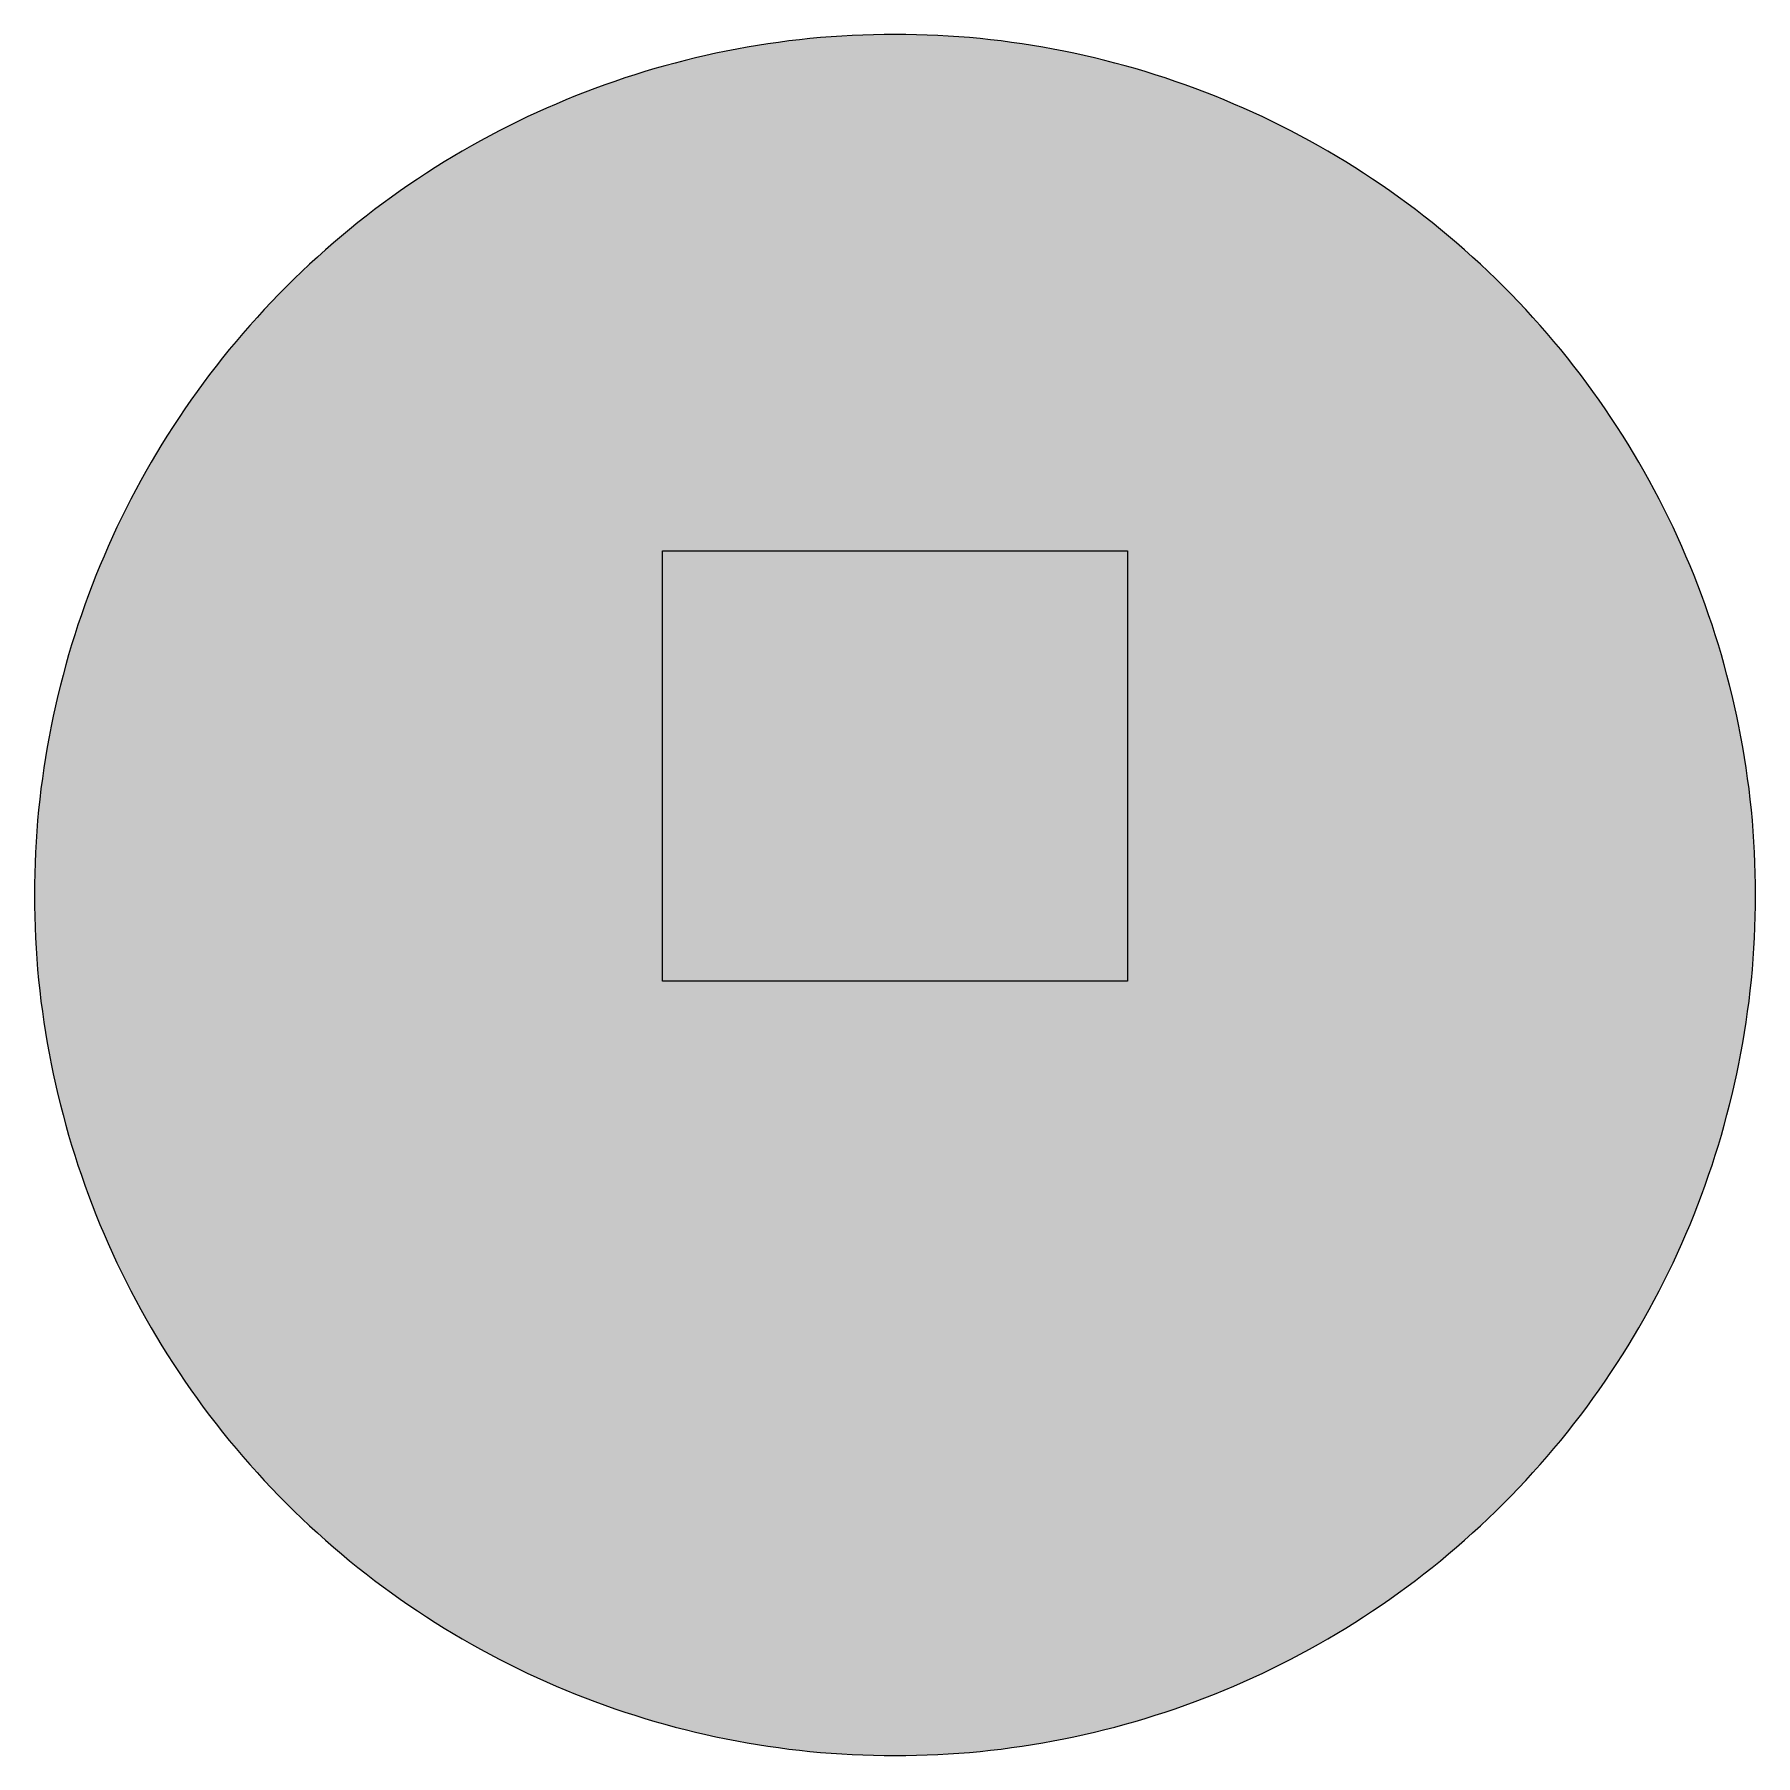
# Model space of a CAD drawing. Header units: millimetres. Extents: x 0 to 212, y 0 to 212.
import ezdxf

# ---------------------------------------------------------------- set-up
doc = ezdxf.new("R2010")
doc.units = ezdxf.units.MM

msp = doc.modelspace()

# ---------------------------------------------------------------- hatches: boundary and pattern name
for color, points in [(254, [(211.7189, 105.8869), (211.709, 107.2007), (211.6861, 108.5139), (211.6455, 109.8245), (211.5871, 111.1326), (211.5134, 112.4407), (211.4245, 113.7437), (211.3204, 115.0468), (211.201, 116.3447), (211.0638, 117.6426), (210.9114, 118.9355), (210.7413, 120.2258), (210.5584, 121.5136), (210.3577, 122.7988), (210.1418, 124.079), (209.9107, 125.3566), (209.6643, 126.6292), (209.4027, 127.8992), (209.1258, 129.1641), (208.8337, 130.4239), (208.5264, 131.6812), (208.2038, 132.936), (207.866, 134.1831), (207.5104, 135.4277), (207.1421, 136.6647), (206.7611, 137.8991), (206.3623, 139.1285), (205.9483, 140.3502), (205.5216, 141.5694), (205.0771, 142.781), (204.6199, 143.9901), (204.1474, 145.1915), (203.6623, 146.3853), (203.1619, 147.574), (202.6463, 148.7576), (202.1154, 149.9362), (201.5693, 151.1046), (201.0105, 152.2705), (200.439, 153.4262), (199.8523, 154.5768), (199.2503, 155.7198), (198.6356, 156.8577), (198.0057, 157.9855), (197.3605, 159.1081), (196.7052, 160.2232), (196.0321, 161.3281), (195.3489, 162.4279), (194.6504, 163.5176), (193.9366, 164.6022), (193.2102, 165.6766), (192.471, 166.7434), (191.7167, 167.8), (190.9521, 168.849), (190.1698, 169.8904), (189.3773, 170.9217), (188.5696, 171.9428), (187.7517, 172.9562), (186.9161, 173.9621), (186.0702, 174.9552), (185.2117, 175.9407), (184.338, 176.9161), (183.454, 177.8838), (182.5549, 178.8389), (181.643, 179.7837), (180.721, 180.7185), (179.7837, 181.643), (178.8389, 182.5549), (177.8838, 183.454), (176.9161, 184.338), (175.9407, 185.2117), (174.9552, 186.0702), (173.9621, 186.9161), (172.9562, 187.7492), (171.9428, 188.5696), (170.9217, 189.3773), (169.8904, 190.1698), (168.849, 190.9496), (167.8, 191.7167), (166.7408, 192.471), (165.6766, 193.2102), (164.6022, 193.9366), (163.5176, 194.6504), (162.4279, 195.3489), (161.3281, 196.0321), (160.2232, 196.7052), (159.1081, 197.3631), (157.9855, 198.0057), (156.8577, 198.6356), (155.7198, 199.2503), (154.5768, 199.8523), (153.4262, 200.439), (152.2705, 201.0131), (151.1046, 201.5719), (149.9362, 202.1154), (148.7576, 202.6463), (147.574, 203.1619), (146.3853, 203.6623), (145.1889, 204.15), (143.9875, 204.6199), (142.781, 205.0796), (141.5694, 205.5216), (140.3502, 205.9483), (139.1285, 206.3623), (137.8991, 206.7611), (136.6647, 207.1446), (135.4252, 207.5129), (134.1831, 207.866), (132.9334, 208.2038), (131.6812, 208.5264), (130.4239, 208.8337), (129.1641, 209.1284), (127.8966, 209.4052), (126.6292, 209.6668), (125.3541, 209.9132), (124.0765, 210.1444), (122.7963, 210.3603), (121.5136, 210.5584), (120.2258, 210.7438), (118.9355, 210.9114), (117.6401, 211.0638), (116.3447, 211.201), (115.0468, 211.3229), (113.7437, 211.4271), (112.4382, 211.516), (111.1326, 211.5896), (109.8245, 211.6455), (108.5113, 211.6861), (107.1982, 211.7115), (105.885, 211.7192), (104.5693, 211.7115), (103.2561, 211.6861), (101.9454, 211.6455), (100.6373, 211.5896), (99.3292, 211.516), (98.0262, 211.4271), (96.7232, 211.3229), (95.4253, 211.201), (94.1273, 211.0638), (92.8345, 210.9114), (91.5441, 210.7438), (90.2564, 210.5584), (88.9711, 210.3603), (87.691, 210.1444), (86.4133, 209.9132), (85.1408, 209.6668), (83.8708, 209.4052), (82.6059, 209.1284), (81.346, 208.8337), (80.0887, 208.5264), (78.834, 208.2038), (77.5868, 207.866), (76.3422, 207.5129), (75.1053, 207.1446), (73.8708, 206.7611), (72.6415, 206.3623), (71.4197, 205.9483), (70.2005, 205.5216), (68.9889, 205.0796), (67.7799, 204.6199), (66.5785, 204.15), (65.3847, 203.6623), (64.196, 203.1619), (63.0123, 202.6463), (61.8338, 202.1154), (60.6628, 201.5719), (59.4995, 201.0131), (58.3438, 200.439), (57.1932, 199.8523), (56.0502, 199.2503), (54.9123, 198.6356), (53.7845, 198.0057), (52.6618, 197.3631), (51.5468, 196.7052), (50.4419, 196.0321), (49.342, 195.3489), (48.2524, 194.6504), (47.1678, 193.9366), (46.0934, 193.2102), (45.0266, 192.471), (43.9699, 191.7167), (42.9209, 190.9496), (41.8795, 190.1698), (40.8483, 189.3773), (39.8272, 188.5696), (38.8137, 187.7492), (37.8079, 186.9161), (36.8148, 186.0702), (35.8292, 185.2117), (34.8539, 184.338), (33.8861, 183.454), (32.9311, 182.5549), (31.9862, 181.643), (31.049, 180.7185), (30.1269, 179.7837), (29.2151, 178.8389), (28.3159, 177.8838), (27.432, 176.9161), (26.5582, 175.9407), (25.6997, 174.9552), (24.8539, 173.9621), (24.0208, 172.9562), (23.2004, 171.9428), (22.3926, 170.9217), (21.6002, 169.8904), (20.8204, 168.849), (20.0533, 167.8), (19.2989, 166.7434), (18.5598, 165.6766), (17.8333, 164.6022), (17.1196, 163.5176), (16.4211, 162.4279), (15.7378, 161.3281), (15.0647, 160.2232), (14.4069, 159.1081), (13.7643, 157.9855), (13.1343, 156.8577), (12.5197, 155.7198), (11.9177, 154.5768), (11.3309, 153.4262), (10.7569, 152.2705), (10.1981, 151.1046), (9.6545, 149.9362), (9.1237, 148.7576), (8.6081, 147.574), (8.1077, 146.3853), (7.62, 145.1915), (7.1501, 143.9901), (6.6904, 142.781), (6.2484, 141.5694), (5.8217, 140.3502), (5.4077, 139.1285), (5.0089, 137.8991), (4.6253, 136.6647), (4.257, 135.4277), (3.904, 134.1831), (3.5662, 132.936), (3.2436, 131.6812), (2.9362, 130.4239), (2.6416, 129.1641), (2.3647, 127.8992), (2.1031, 126.6292), (1.8567, 125.3566), (1.6256, 124.079), (1.4097, 122.7988), (1.2116, 121.5136), (1.0262, 120.2258), (0.8585, 118.9355), (0.7061, 117.6426), (0.569, 116.3447), (0.447, 115.0468), (0.3429, 113.7437), (0.254, 112.4407), (0.1803, 111.1326), (0.1245, 109.8245), (0.0838, 108.5139), (0.0584, 107.2007), (0.0508, 105.885), (0.0584, 104.5718), (0.0838, 103.2586), (0.1245, 101.9454), (0.1803, 100.6373), (0.254, 99.3318), (0.3429, 98.0262), (0.447, 96.7232), (0.569, 95.4253), (0.7061, 94.1299), (0.8585, 92.8345), (1.0262, 91.5441), (1.2116, 90.2564), (1.4097, 88.9737), (1.6256, 87.6935), (1.8567, 86.4159), (2.1031, 85.1408), (2.3647, 83.8733), (2.6416, 82.6059), (2.9362, 81.346), (3.2436, 80.0887), (3.5662, 78.8365), (3.904, 77.5868), (4.257, 76.3448), (4.6253, 75.1053), (5.0089, 73.8708), (5.4077, 72.6415), (5.8217, 71.4197), (6.2484, 70.2005), (6.6904, 68.9889), (7.1501, 67.7824), (7.62, 66.581), (8.1077, 65.3847), (8.6081, 64.196), (9.1237, 63.0123), (9.6545, 61.8338), (10.1981, 60.6654), (10.7569, 59.4995), (11.3309, 58.3438), (11.9177, 57.1932), (12.5197, 56.0502), (13.1343, 54.9123), (13.7643, 53.7845), (14.4069, 52.6618), (15.0647, 51.5468), (15.7378, 50.4419), (16.4211, 49.342), (17.1196, 48.2524), (17.8333, 47.1678), (18.5598, 46.0934), (19.2989, 45.0291), (20.0533, 43.9699), (20.8204, 42.9209), (21.6002, 41.8795), (22.3926, 40.8483), (23.2004, 39.8272), (24.0208, 38.8137), (24.8539, 37.8079), (25.6997, 36.8148), (26.5582, 35.8292), (27.432, 34.8539), (28.3159, 33.8861), (29.2151, 32.9311), (30.1269, 31.9862), (31.049, 31.049), (31.9862, 30.1269), (32.9311, 29.2151), (33.8861, 28.3159), (34.8539, 27.432), (35.8292, 26.5582), (36.8148, 25.6997), (37.8079, 24.8539), (38.8137, 24.0182), (39.8272, 23.2004), (40.8483, 22.3926), (41.8795, 21.6002), (42.9209, 20.8178), (43.9699, 20.0533), (45.0266, 19.2989), (46.0934, 18.5598), (47.1678, 17.8333), (48.2524, 17.1196), (49.342, 16.4211), (50.4419, 15.7378), (51.5468, 15.0647), (52.6618, 14.4094), (53.7845, 13.7643), (54.9123, 13.1343), (56.0502, 12.5197), (57.1932, 11.9177), (58.3438, 11.3309), (59.4995, 10.7594), (60.6628, 10.2006), (61.8338, 9.6545), (63.0123, 9.1237), (64.196, 8.6081), (65.3847, 8.1077), (66.5785, 7.6225), (67.7799, 7.1501), (68.9889, 6.6929), (70.2005, 6.2484), (71.4197, 5.8217), (72.6415, 5.4077), (73.8708, 5.0089), (75.1053, 4.6279), (76.3422, 4.2596), (77.5868, 3.904), (78.834, 3.5662), (80.0887, 3.2436), (81.346, 2.9362), (82.6059, 2.6441), (83.8708, 2.3673), (85.1408, 2.1057), (86.4133, 1.8593), (87.691, 1.6281), (88.9711, 1.4122), (90.2564, 1.2116), (91.5441, 1.0287), (92.8345, 0.8585), (94.1273, 0.7061), (95.4253, 0.569), (96.7232, 0.4496), (98.0262, 0.3454), (99.3292, 0.2565), (100.6373, 0.1829), (101.9454, 0.1245), (103.2561, 0.0838), (104.5693, 0.061), (105.885, 0.0533), (107.1982, 0.061), (108.5113, 0.0838), (109.8245, 0.1245), (111.1326, 0.1829), (112.4382, 0.2565), (113.7437, 0.3454), (115.0468, 0.4496), (116.3447, 0.569), (117.6401, 0.7061), (118.9355, 0.8585), (120.2258, 1.0287), (121.5136, 1.2116), (122.7963, 1.4122), (124.0765, 1.6281), (125.3541, 1.8593), (126.6292, 2.1057), (127.8966, 2.3673), (129.1641, 2.6441), (130.4239, 2.9362), (131.6812, 3.2436), (132.9334, 3.5662), (134.1831, 3.904), (135.4252, 4.2596), (136.6647, 4.6279), (137.8991, 5.0089), (139.1285, 5.4077), (140.3502, 5.8217), (141.5694, 6.2484), (142.781, 6.6929), (143.9875, 7.1501), (145.1889, 7.6225), (146.3853, 8.1077), (147.574, 8.6081), (148.7576, 9.1237), (149.9362, 9.6545), (151.1046, 10.2006), (152.2705, 10.7594), (153.4262, 11.3309), (154.5768, 11.9177), (155.7198, 12.5197), (156.8577, 13.1343), (157.9855, 13.7643), (159.1081, 14.4094), (160.2232, 15.0647), (161.3281, 15.7378), (162.4279, 16.4211), (163.5176, 17.1196), (164.6022, 17.8333), (165.6766, 18.5598), (166.7408, 19.2989), (167.8, 20.0533), (168.849, 20.8178), (169.8904, 21.6002), (170.9217, 22.3926), (171.9428, 23.2004), (172.9562, 24.0182), (173.9621, 24.8539), (174.9552, 25.6997), (175.9407, 26.5582), (176.9161, 27.432), (177.8838, 28.3159), (178.8389, 29.2151), (179.7837, 30.1269), (180.721, 31.049), (181.643, 31.9862), (182.5549, 32.9311), (183.454, 33.8861), (184.338, 34.8539), (185.2117, 35.8292), (186.0702, 36.8148), (186.9161, 37.8079), (187.7517, 38.8137), (188.5696, 39.8272), (189.3773, 40.8483), (190.1698, 41.8795), (190.9521, 42.9209), (191.7167, 43.9699), (192.471, 45.0291), (193.2102, 46.0934), (193.9366, 47.1678), (194.6504, 48.2524), (195.3489, 49.342), (196.0321, 50.4419), (196.7052, 51.5468), (197.3605, 52.6618), (198.0057, 53.7845), (198.6356, 54.9123), (199.2503, 56.0502), (199.8523, 57.1932), (200.439, 58.3438), (201.0105, 59.4995), (201.5693, 60.6654), (202.1154, 61.8338), (202.6463, 63.0123), (203.1619, 64.196), (203.6623, 65.3847), (204.1474, 66.581), (204.6199, 67.7824), (205.0771, 68.9889), (205.5216, 70.2005), (205.9483, 71.4197), (206.3623, 72.6415), (206.7611, 73.8708), (207.1421, 75.1053), (207.5104, 76.3448), (207.866, 77.5868), (208.2038, 78.8365), (208.5264, 80.0887), (208.8337, 81.346), (209.1258, 82.6059), (209.4027, 83.8733), (209.6643, 85.1408), (209.9107, 86.4159), (210.1418, 87.6935), (210.3577, 88.9737), (210.5584, 90.2564), (210.7413, 91.5441), (210.9114, 92.8345), (211.0638, 94.1299), (211.201, 95.4253), (211.3204, 96.7232), (211.4245, 98.0262), (211.5134, 99.3318), (211.5871, 100.6373), (211.6455, 101.9454), (211.6861, 103.2586), (211.709, 104.5718), (211.7166, 105.885)]), (30, [(77.3105, 148.2203), (134.4605, 148.2203), (134.4605, 95.3036), (77.3105, 95.3036)])]:
    msp.add_hatch(color=color).paths.add_polyline_path(points)
h = msp.add_hatch(color=22)
edge = h.paths.add_edge_path()
edge.add_line((206.4272, 105.8869), (206.4182, 107.1347))
edge.add_line((206.4182, 107.1347), (206.3953, 108.3818))
edge.add_line((206.3953, 108.3818), (206.3572, 109.6264))
edge.add_line((206.3572, 109.6264), (206.3013, 110.871))
edge.add_line((206.3013, 110.871), (206.2328, 112.1131))
edge.add_line((206.2328, 112.1131), (206.1489, 113.3526))
edge.add_line((206.1489, 113.3526), (206.0499, 114.5896))
edge.add_line((206.0499, 114.5896), (205.933, 115.824))
edge.add_line((205.933, 115.824), (205.8035, 117.0534))
edge.add_line((205.8035, 117.0534), (205.6587, 118.2827))
edge.add_line((205.6587, 118.2827), (205.4987, 119.5095))
edge.add_line((205.4987, 119.5095), (205.3234, 120.7313))
edge.add_line((205.3234, 120.7313), (205.1355, 121.953))
edge.add_line((205.1355, 121.953), (204.9297, 123.1697))
edge.add_line((204.9297, 123.1697), (204.7113, 124.3813))
edge.add_line((204.7113, 124.3813), (204.4776, 125.5928))
edge.add_line((204.4776, 125.5928), (204.2287, 126.7968))
edge.add_line((204.2287, 126.7968), (203.9645, 128.0008))
edge.add_line((203.9645, 128.0008), (203.6877, 129.1971))
edge.add_line((203.6877, 129.1971), (203.393, 130.3934))
edge.add_line((203.393, 130.3934), (203.0882, 131.5822))
edge.add_line((203.0882, 131.5822), (202.7657, 132.7683))
edge.add_line((202.7657, 132.7683), (202.4304, 133.9494))
edge.add_line((202.4304, 133.9494), (202.0799, 135.1255))
edge.add_line((202.0799, 135.1255), (201.7166, 136.2989))
edge.add_line((201.7166, 136.2989), (201.3382, 137.4648))
edge.add_line((201.3382, 137.4648), (200.9445, 138.6281))
edge.add_line((200.9445, 138.6281), (200.5381, 139.7864))
edge.add_line((200.5381, 139.7864), (200.119, 140.937))
edge.add_line((200.119, 140.937), (199.6846, 142.0851))
edge.add_line((199.6846, 142.0851), (199.2351, 143.2255))
edge.add_line((199.2351, 143.2255), (198.7728, 144.3609))
edge.add_line((198.7728, 144.3609), (198.2978, 145.4912))
edge.add_line((198.2978, 145.4912), (197.8076, 146.6139))
edge.add_line((197.8076, 146.6139), (197.3047, 147.734))
edge.add_line((197.3047, 147.734), (196.7865, 148.844))
edge.add_line((196.7865, 148.844), (196.2556, 149.9514))
edge.add_line((196.2556, 149.9514), (195.7121, 151.0513))
edge.add_line((195.7121, 151.0513), (195.1533, 152.1435))
edge.add_line((195.1533, 152.1435), (194.5818, 153.2306))
edge.add_line((194.5818, 153.2306), (193.9976, 154.3101))
edge.add_line((193.9976, 154.3101), (193.4007, 155.382))
edge.add_line((193.4007, 155.382), (192.7885, 156.4462))
edge.add_line((192.7885, 156.4462), (192.1637, 157.5054))
edge.add_line((192.1637, 157.5054), (191.5262, 158.557))
edge.add_line((191.5262, 158.557), (190.8759, 159.6009))
edge.add_line((190.8759, 159.6009), (190.2104, 160.6372))
edge.add_line((190.2104, 160.6372), (189.5348, 161.6659))
edge.add_line((189.5348, 161.6659), (188.8439, 162.687))
edge.add_line((188.8439, 162.687), (188.1429, 163.7005))
edge.add_line((188.1429, 163.7005), (187.4266, 164.7038))
edge.add_line((187.4266, 164.7038), (186.6976, 165.702))
edge.add_line((186.6976, 165.702), (185.9559, 166.69))
edge.add_line((185.9559, 166.69), (185.2041, 167.6705))
edge.add_line((185.2041, 167.6705), (184.437, 168.6408))
edge.add_line((184.437, 168.6408), (183.6572, 169.6034))
edge.add_line((183.6572, 169.6034), (182.8673, 170.5585))
edge.add_line((182.8673, 170.5585), (182.0621, 171.5033))
edge.add_line((182.0621, 171.5033), (181.2468, 172.4381))
edge.add_line((181.2468, 172.4381), (180.4162, 173.3652))
edge.add_line((180.4162, 173.3652), (179.5755, 174.2846))
edge.add_line((179.5755, 174.2846), (178.722, 175.1914))
edge.add_line((178.722, 175.1914), (177.8559, 176.0906))
edge.add_line((177.8559, 176.0906), (176.9796, 176.9796))
edge.add_line((176.9796, 176.9796), (176.0906, 177.8559))
edge.add_line((176.0906, 177.8559), (175.1914, 178.722))
edge.add_line((175.1914, 178.722), (174.2846, 179.5755))
edge.add_line((174.2846, 179.5755), (173.3652, 180.4162))
edge.add_line((173.3652, 180.4162), (172.4381, 181.2442))
edge.add_line((172.4381, 181.2442), (171.5033, 182.0621))
edge.add_line((171.5033, 182.0621), (170.5585, 182.8648))
edge.add_line((170.5585, 182.8648), (169.6034, 183.6572))
edge.add_line((169.6034, 183.6572), (168.6408, 184.437))
edge.add_line((168.6408, 184.437), (167.6705, 185.2041))
edge.add_line((167.6705, 185.2041), (166.69, 185.9559))
edge.add_line((166.69, 185.9559), (165.702, 186.6976))
edge.add_line((165.702, 186.6976), (164.7038, 187.4266))
edge.add_line((164.7038, 187.4266), (163.7005, 188.1429))
edge.add_line((163.7005, 188.1429), (162.687, 188.8439))
edge.add_line((162.687, 188.8439), (161.6659, 189.5348))
edge.add_line((161.6659, 189.5348), (160.6372, 190.2104))
edge.add_line((160.6372, 190.2104), (159.6009, 190.8759))
edge.add_line((159.6009, 190.8759), (158.557, 191.5262))
edge.add_line((158.557, 191.5262), (157.5054, 192.1637))
edge.add_line((157.5054, 192.1637), (156.4462, 192.7885))
edge.add_line((156.4462, 192.7885), (155.382, 193.4007))
edge.add_line((155.382, 193.4007), (154.3075, 193.9976))
edge.add_line((154.3075, 193.9976), (153.228, 194.5818))
edge.add_line((153.228, 194.5818), (152.1435, 195.1533))
edge.add_line((152.1435, 195.1533), (151.0487, 195.7121))
edge.add_line((151.0487, 195.7121), (149.9514, 196.2556))
edge.add_line((149.9514, 196.2556), (148.844, 196.7865))
edge.add_line((148.844, 196.7865), (147.734, 197.3047))
edge.add_line((147.734, 197.3047), (146.6139, 197.8076))
edge.add_line((146.6139, 197.8076), (145.4912, 198.2978))
edge.add_line((145.4912, 198.2978), (144.3609, 198.7728))
edge.add_line((144.3609, 198.7728), (143.2255, 199.2351))
edge.add_line((143.2255, 199.2351), (142.0825, 199.6846))
edge.add_line((142.0825, 199.6846), (140.937, 200.119))
edge.add_line((140.937, 200.119), (139.7838, 200.5406))
edge.add_line((139.7838, 200.5406), (138.6281, 200.947))
edge.add_line((138.6281, 200.947), (137.4648, 201.3382))
edge.add_line((137.4648, 201.3382), (136.2989, 201.7166))
edge.add_line((136.2989, 201.7166), (135.1255, 202.0824))
edge.add_line((135.1255, 202.0824), (133.9494, 202.4304))
edge.add_line((133.9494, 202.4304), (132.7683, 202.7657))
edge.add_line((132.7683, 202.7657), (131.5822, 203.0882))
edge.add_line((131.5822, 203.0882), (130.3909, 203.3956))
edge.add_line((130.3909, 203.3956), (129.1971, 203.6877))
edge.add_line((129.1971, 203.6877), (127.9982, 203.9645))
edge.add_line((127.9982, 203.9645), (126.7968, 204.2287))
edge.add_line((126.7968, 204.2287), (125.5903, 204.4776))
edge.add_line((125.5903, 204.4776), (124.3813, 204.7113))
edge.add_line((124.3813, 204.7113), (123.1671, 204.9323))
edge.add_line((123.1671, 204.9323), (121.9505, 205.1355))
edge.add_line((121.9505, 205.1355), (120.7313, 205.326))
edge.add_line((120.7313, 205.326), (119.5095, 205.5012))
edge.add_line((119.5095, 205.5012), (118.2827, 205.6613))
edge.add_line((118.2827, 205.6613), (117.0534, 205.806))
edge.add_line((117.0534, 205.806), (115.8215, 205.9356))
edge.add_line((115.8215, 205.9356), (114.587, 206.0499))
edge.add_line((114.587, 206.0499), (113.35, 206.1489))
edge.add_line((113.35, 206.1489), (112.1105, 206.2353))
edge.add_line((112.1105, 206.2353), (110.871, 206.3039))
edge.add_line((110.871, 206.3039), (109.6264, 206.3572))
edge.add_line((109.6264, 206.3572), (108.3818, 206.3953))
edge.add_line((108.3818, 206.3953), (107.1347, 206.4207))
edge.add_line((107.1347, 206.4207), (105.885, 206.4283))
edge.add_line((105.885, 206.4283), (104.6353, 206.4207))
edge.add_line((104.6353, 206.4207), (103.3882, 206.3953))
edge.add_line((103.3882, 206.3953), (102.1436, 206.3572))
edge.add_line((102.1436, 206.3572), (100.899, 206.3039))
edge.add_line((100.899, 206.3039), (99.6569, 206.2353))
edge.add_line((99.6569, 206.2353), (98.4174, 206.1489))
edge.add_line((98.4174, 206.1489), (97.1804, 206.0499))
edge.add_line((97.1804, 206.0499), (95.946, 205.9356))
edge.add_line((95.946, 205.9356), (94.7166, 205.806))
edge.add_line((94.7166, 205.806), (93.4872, 205.6613))
edge.add_line((93.4872, 205.6613), (92.2604, 205.5012))
edge.add_line((92.2604, 205.5012), (91.0387, 205.326))
edge.add_line((91.0387, 205.326), (89.8169, 205.1355))
edge.add_line((89.8169, 205.1355), (88.6003, 204.9323))
edge.add_line((88.6003, 204.9323), (87.3887, 204.7113))
edge.add_line((87.3887, 204.7113), (86.1771, 204.4776))
edge.add_line((86.1771, 204.4776), (84.9732, 204.2287))
edge.add_line((84.9732, 204.2287), (83.7692, 203.9645))
edge.add_line((83.7692, 203.9645), (82.5729, 203.6877))
edge.add_line((82.5729, 203.6877), (81.3765, 203.3956))
edge.add_line((81.3765, 203.3956), (80.1878, 203.0882))
edge.add_line((80.1878, 203.0882), (79.0016, 202.7657))
edge.add_line((79.0016, 202.7657), (77.8205, 202.4304))
edge.add_line((77.8205, 202.4304), (76.6445, 202.0824))
edge.add_line((76.6445, 202.0824), (75.471, 201.7166))
edge.add_line((75.471, 201.7166), (74.3052, 201.3382))
edge.add_line((74.3052, 201.3382), (73.1418, 200.947))
edge.add_line((73.1418, 200.947), (71.9836, 200.5406))
edge.add_line((71.9836, 200.5406), (70.833, 200.119))
edge.add_line((70.833, 200.119), (69.6849, 199.6846))
edge.add_line((69.6849, 199.6846), (68.5444, 199.2351))
edge.add_line((68.5444, 199.2351), (67.4091, 198.7728))
edge.add_line((67.4091, 198.7728), (66.2788, 198.2978))
edge.add_line((66.2788, 198.2978), (65.1561, 197.8076))
edge.add_line((65.1561, 197.8076), (64.0359, 197.3047))
edge.add_line((64.0359, 197.3047), (62.926, 196.7865))
edge.add_line((62.926, 196.7865), (61.8185, 196.2556))
edge.add_line((61.8185, 196.2556), (60.7187, 195.7121))
edge.add_line((60.7187, 195.7121), (59.6265, 195.1533))
edge.add_line((59.6265, 195.1533), (58.5394, 194.5818))
edge.add_line((58.5394, 194.5818), (57.4599, 193.9976))
edge.add_line((57.4599, 193.9976), (56.388, 193.4007))
edge.add_line((56.388, 193.4007), (55.3237, 192.7885))
edge.add_line((55.3237, 192.7885), (54.2646, 192.1637))
edge.add_line((54.2646, 192.1637), (53.213, 191.5262))
edge.add_line((53.213, 191.5262), (52.1691, 190.8759))
edge.add_line((52.1691, 190.8759), (51.1327, 190.2104))
edge.add_line((51.1327, 190.2104), (50.104, 189.5348))
edge.add_line((50.104, 189.5348), (49.083, 188.8439))
edge.add_line((49.083, 188.8439), (48.0695, 188.1429))
edge.add_line((48.0695, 188.1429), (47.0662, 187.4266))
edge.add_line((47.0662, 187.4266), (46.068, 186.6976))
edge.add_line((46.068, 186.6976), (45.0799, 185.9559))
edge.add_line((45.0799, 185.9559), (44.0995, 185.2041))
edge.add_line((44.0995, 185.2041), (43.1292, 184.437))
edge.add_line((43.1292, 184.437), (42.1665, 183.6572))
edge.add_line((42.1665, 183.6572), (41.2115, 182.8648))
edge.add_line((41.2115, 182.8648), (40.2666, 182.0621))
edge.add_line((40.2666, 182.0621), (39.3319, 181.2442))
edge.add_line((39.3319, 181.2442), (38.4048, 180.4162))
edge.add_line((38.4048, 180.4162), (37.4853, 179.5755))
edge.add_line((37.4853, 179.5755), (36.5785, 178.722))
edge.add_line((36.5785, 178.722), (35.6794, 177.8559))
edge.add_line((35.6794, 177.8559), (34.7904, 176.9796))
edge.add_line((34.7904, 176.9796), (33.9141, 176.0906))
edge.add_line((33.9141, 176.0906), (33.0479, 175.1914))
edge.add_line((33.0479, 175.1914), (32.1945, 174.2846))
edge.add_line((32.1945, 174.2846), (31.3538, 173.3652))
edge.add_line((31.3538, 173.3652), (30.5257, 172.4381))
edge.add_line((30.5257, 172.4381), (29.7078, 171.5033))
edge.add_line((29.7078, 171.5033), (28.9052, 170.5585))
edge.add_line((28.9052, 170.5585), (28.1127, 169.6034))
edge.add_line((28.1127, 169.6034), (27.3329, 168.6408))
edge.add_line((27.3329, 168.6408), (26.5659, 167.6705))
edge.add_line((26.5659, 167.6705), (25.814, 166.69))
edge.add_line((25.814, 166.69), (25.0723, 165.702))
edge.add_line((25.0723, 165.702), (24.3434, 164.7038))
edge.add_line((24.3434, 164.7038), (23.6271, 163.7005))
edge.add_line((23.6271, 163.7005), (22.926, 162.687))
edge.add_line((22.926, 162.687), (22.2352, 161.6659))
edge.add_line((22.2352, 161.6659), (21.5595, 160.6372))
edge.add_line((21.5595, 160.6372), (20.894, 159.6009))
edge.add_line((20.894, 159.6009), (20.2438, 158.557))
edge.add_line((20.2438, 158.557), (19.6063, 157.5054))
edge.add_line((19.6063, 157.5054), (18.9814, 156.4462))
edge.add_line((18.9814, 156.4462), (18.3693, 155.382))
edge.add_line((18.3693, 155.382), (17.7724, 154.3101))
edge.add_line((17.7724, 154.3101), (17.1882, 153.2306))
edge.add_line((17.1882, 153.2306), (16.6167, 152.1435))
edge.add_line((16.6167, 152.1435), (16.0579, 151.0513))
edge.add_line((16.0579, 151.0513), (15.5143, 149.9514))
edge.add_line((15.5143, 149.9514), (14.9835, 148.844))
edge.add_line((14.9835, 148.844), (14.4653, 147.734))
edge.add_line((14.4653, 147.734), (13.9624, 146.6139))
edge.add_line((13.9624, 146.6139), (13.4722, 145.4912))
edge.add_line((13.4722, 145.4912), (12.9972, 144.3609))
edge.add_line((12.9972, 144.3609), (12.5349, 143.2255))
edge.add_line((12.5349, 143.2255), (12.0853, 142.0851))
edge.add_line((12.0853, 142.0851), (11.651, 140.937))
edge.add_line((11.651, 140.937), (11.2293, 139.7864))
edge.add_line((11.2293, 139.7864), (10.8229, 138.6281))
edge.add_line((10.8229, 138.6281), (10.4318, 137.4648))
edge.add_line((10.4318, 137.4648), (10.0533, 136.2989))
edge.add_line((10.0533, 136.2989), (9.6876, 135.1255))
edge.add_line((9.6876, 135.1255), (9.3396, 133.9494))
edge.add_line((9.3396, 133.9494), (9.0043, 132.7683))
edge.add_line((9.0043, 132.7683), (8.6817, 131.5822))
edge.add_line((8.6817, 131.5822), (8.3744, 130.3934))
edge.add_line((8.3744, 130.3934), (8.0823, 129.1971))
edge.add_line((8.0823, 129.1971), (7.8054, 128.0008))
edge.add_line((7.8054, 128.0008), (7.5413, 126.7968))
edge.add_line((7.5413, 126.7968), (7.2923, 125.5928))
edge.add_line((7.2923, 125.5928), (7.0587, 124.3813))
edge.add_line((7.0587, 124.3813), (6.8377, 123.1697))
edge.add_line((6.8377, 123.1697), (6.6345, 121.953))
edge.add_line((6.6345, 121.953), (6.444, 120.7313))
edge.add_line((6.444, 120.7313), (6.2687, 119.5095))
edge.add_line((6.2687, 119.5095), (6.1087, 118.2827))
edge.add_line((6.1087, 118.2827), (5.9639, 117.0534))
edge.add_line((5.9639, 117.0534), (5.8344, 115.824))
edge.add_line((5.8344, 115.824), (5.7201, 114.5896))
edge.add_line((5.7201, 114.5896), (5.621, 113.3526))
edge.add_line((5.621, 113.3526), (5.5347, 112.1131))
edge.add_line((5.5347, 112.1131), (5.4661, 110.871))
edge.add_line((5.4661, 110.871), (5.4127, 109.6264))
edge.add_line((5.4127, 109.6264), (5.3746, 108.3818))
edge.add_line((5.3746, 108.3818), (5.3492, 107.1347))
edge.add_line((5.3492, 107.1347), (5.3416, 105.885))
edge.add_line((5.3416, 105.885), (5.3492, 104.6353))
edge.add_line((5.3492, 104.6353), (5.3746, 103.3882))
edge.add_line((5.3746, 103.3882), (5.4127, 102.1436))
edge.add_line((5.4127, 102.1436), (5.4661, 100.899))
edge.add_line((5.4661, 100.899), (5.5347, 99.6594))
edge.add_line((5.5347, 99.6594), (5.621, 98.4199))
edge.add_line((5.621, 98.4199), (5.7201, 97.1829))
edge.add_line((5.7201, 97.1829), (5.8344, 95.9485))
edge.add_line((5.8344, 95.9485), (5.9639, 94.7166))
edge.add_line((5.9639, 94.7166), (6.1087, 93.4872))
edge.add_line((6.1087, 93.4872), (6.2687, 92.2604))
edge.add_line((6.2687, 92.2604), (6.444, 91.0387))
edge.add_line((6.444, 91.0387), (6.6345, 89.8195))
edge.add_line((6.6345, 89.8195), (6.8377, 88.6028))
edge.add_line((6.8377, 88.6028), (7.0587, 87.3887))
edge.add_line((7.0587, 87.3887), (7.2923, 86.1797))
edge.add_line((7.2923, 86.1797), (7.5413, 84.9732))
edge.add_line((7.5413, 84.9732), (7.8054, 83.7717))
edge.add_line((7.8054, 83.7717), (8.0823, 82.5729))
edge.add_line((8.0823, 82.5729), (8.3744, 81.3791))
edge.add_line((8.3744, 81.3791), (8.6817, 80.1878))
edge.add_line((8.6817, 80.1878), (9.0043, 79.0016))
edge.add_line((9.0043, 79.0016), (9.3396, 77.8205))
edge.add_line((9.3396, 77.8205), (9.6876, 76.6445))
edge.add_line((9.6876, 76.6445), (10.0533, 75.471))
edge.add_line((10.0533, 75.471), (10.4318, 74.3052))
edge.add_line((10.4318, 74.3052), (10.8229, 73.1418))
edge.add_line((10.8229, 73.1418), (11.2293, 71.9861))
edge.add_line((11.2293, 71.9861), (11.651, 70.833))
edge.add_line((11.651, 70.833), (12.0853, 69.6874))
edge.add_line((12.0853, 69.6874), (12.5349, 68.5444))
edge.add_line((12.5349, 68.5444), (12.9972, 67.4091))
edge.add_line((12.9972, 67.4091), (13.4722, 66.2788))
edge.add_line((13.4722, 66.2788), (13.9624, 65.1561))
edge.add_line((13.9624, 65.1561), (14.4653, 64.0359))
edge.add_line((14.4653, 64.0359), (14.9835, 62.926))
edge.add_line((14.9835, 62.926), (15.5143, 61.8185))
edge.add_line((15.5143, 61.8185), (16.0579, 60.7212))
edge.add_line((16.0579, 60.7212), (16.6167, 59.6265))
edge.add_line((16.6167, 59.6265), (17.1882, 58.5419))
edge.add_line((17.1882, 58.5419), (17.7724, 57.4624))
edge.add_line((17.7724, 57.4624), (18.3693, 56.388))
edge.add_line((18.3693, 56.388), (18.9814, 55.3237))
edge.add_line((18.9814, 55.3237), (19.6063, 54.2646))
edge.add_line((19.6063, 54.2646), (20.2438, 53.213))
edge.add_line((20.2438, 53.213), (20.894, 52.1691))
edge.add_line((20.894, 52.1691), (21.5595, 51.1327))
edge.add_line((21.5595, 51.1327), (22.2352, 50.104))
edge.add_line((22.2352, 50.104), (22.926, 49.083))
edge.add_line((22.926, 49.083), (23.6271, 48.0695))
edge.add_line((23.6271, 48.0695), (24.3434, 47.0662))
edge.add_line((24.3434, 47.0662), (25.0723, 46.068))
edge.add_line((25.0723, 46.068), (25.814, 45.0799))
edge.add_line((25.814, 45.0799), (26.5659, 44.0995))
edge.add_line((26.5659, 44.0995), (27.3329, 43.1292))
edge.add_line((27.3329, 43.1292), (28.1127, 42.1665))
edge.add_line((28.1127, 42.1665), (28.9052, 41.2115))
edge.add_line((28.9052, 41.2115), (29.7078, 40.2666))
edge.add_line((29.7078, 40.2666), (30.5257, 39.3319))
edge.add_line((30.5257, 39.3319), (31.3538, 38.4048))
edge.add_line((31.3538, 38.4048), (32.1945, 37.4853))
edge.add_line((32.1945, 37.4853), (33.0479, 36.5785))
edge.add_line((33.0479, 36.5785), (33.9141, 35.6794))
edge.add_line((33.9141, 35.6794), (34.7904, 34.7904))
edge.add_line((34.7904, 34.7904), (35.6794, 33.9141))
edge.add_line((35.6794, 33.9141), (36.5785, 33.0479))
edge.add_line((36.5785, 33.0479), (37.4853, 32.1945))
edge.add_line((37.4853, 32.1945), (38.4048, 31.3538))
edge.add_line((38.4048, 31.3538), (39.3319, 30.5232))
edge.add_line((39.3319, 30.5232), (40.2666, 29.7078))
edge.add_line((40.2666, 29.7078), (41.2115, 28.9027))
edge.add_line((41.2115, 28.9027), (42.1665, 28.1127))
edge.add_line((42.1665, 28.1127), (43.1292, 27.3329))
edge.add_line((43.1292, 27.3329), (44.0995, 26.5659))
edge.add_line((44.0995, 26.5659), (45.0799, 25.814))
edge.add_line((45.0799, 25.814), (46.068, 25.0723))
edge.add_line((46.068, 25.0723), (47.0662, 24.3434))
edge.add_line((47.0662, 24.3434), (48.0695, 23.6271))
edge.add_line((48.0695, 23.6271), (49.083, 22.926))
edge.add_line((49.083, 22.926), (50.104, 22.2352))
edge.add_line((50.104, 22.2352), (51.1327, 21.5595))
edge.add_line((51.1327, 21.5595), (52.1691, 20.894))
edge.add_line((52.1691, 20.894), (53.213, 20.2438))
edge.add_line((53.213, 20.2438), (54.2646, 19.6063))
edge.add_line((54.2646, 19.6063), (55.3237, 18.9814))
edge.add_line((55.3237, 18.9814), (56.388, 18.3693))
edge.add_line((56.388, 18.3693), (57.4599, 17.7724))
edge.add_line((57.4599, 17.7724), (58.5394, 17.1882))
edge.add_line((58.5394, 17.1882), (59.6265, 16.6167))
edge.add_line((59.6265, 16.6167), (60.7187, 16.0579))
edge.add_line((60.7187, 16.0579), (61.8185, 15.5143))
edge.add_line((61.8185, 15.5143), (62.926, 14.9835))
edge.add_line((62.926, 14.9835), (64.0359, 14.4653))
edge.add_line((64.0359, 14.4653), (65.1561, 13.9624))
edge.add_line((65.1561, 13.9624), (66.2788, 13.4722))
edge.add_line((66.2788, 13.4722), (67.4091, 12.9972))
edge.add_line((67.4091, 12.9972), (68.5444, 12.5349))
edge.add_line((68.5444, 12.5349), (69.6849, 12.0853))
edge.add_line((69.6849, 12.0853), (70.833, 11.651))
edge.add_line((70.833, 11.651), (71.9836, 11.2319))
edge.add_line((71.9836, 11.2319), (73.1418, 10.8255))
edge.add_line((73.1418, 10.8255), (74.3052, 10.4318))
edge.add_line((74.3052, 10.4318), (75.471, 10.0533))
edge.add_line((75.471, 10.0533), (76.6445, 9.6901))
edge.add_line((76.6445, 9.6901), (77.8205, 9.3396))
edge.add_line((77.8205, 9.3396), (79.0016, 9.0043))
edge.add_line((79.0016, 9.0043), (80.1878, 8.6817))
edge.add_line((80.1878, 8.6817), (81.3765, 8.3769))
edge.add_line((81.3765, 8.3769), (82.5729, 8.0823))
edge.add_line((82.5729, 8.0823), (83.7692, 7.8054))
edge.add_line((83.7692, 7.8054), (84.9732, 7.5413))
edge.add_line((84.9732, 7.5413), (86.1771, 7.2923))
edge.add_line((86.1771, 7.2923), (87.3887, 7.0587))
edge.add_line((87.3887, 7.0587), (88.6003, 6.8402))
edge.add_line((88.6003, 6.8402), (89.8169, 6.6345))
edge.add_line((89.8169, 6.6345), (91.0387, 6.4465))
edge.add_line((91.0387, 6.4465), (92.2604, 6.2713))
edge.add_line((92.2604, 6.2713), (93.4872, 6.1112))
edge.add_line((93.4872, 6.1112), (94.7166, 5.9665))
edge.add_line((94.7166, 5.9665), (95.946, 5.8369))
edge.add_line((95.946, 5.8369), (97.1804, 5.7201))
edge.add_line((97.1804, 5.7201), (98.4174, 5.621))
edge.add_line((98.4174, 5.621), (99.6569, 5.5372))
edge.add_line((99.6569, 5.5372), (100.899, 5.4686))
edge.add_line((100.899, 5.4686), (102.1436, 5.4127))
edge.add_line((102.1436, 5.4127), (103.3882, 5.3746))
edge.add_line((103.3882, 5.3746), (104.6353, 5.3518))
edge.add_line((104.6353, 5.3518), (105.885, 5.3442))
edge.add_line((105.885, 5.3442), (107.1347, 5.3518))
edge.add_line((107.1347, 5.3518), (108.3818, 5.3746))
edge.add_line((108.3818, 5.3746), (109.6264, 5.4127))
edge.add_line((109.6264, 5.4127), (110.871, 5.4686))
edge.add_line((110.871, 5.4686), (112.1105, 5.5372))
edge.add_line((112.1105, 5.5372), (113.35, 5.621))
edge.add_line((113.35, 5.621), (114.587, 5.7201))
edge.add_line((114.587, 5.7201), (115.8215, 5.8369))
edge.add_line((115.8215, 5.8369), (117.0534, 5.9665))
edge.add_line((117.0534, 5.9665), (118.2827, 6.1112))
edge.add_line((118.2827, 6.1112), (119.5095, 6.2713))
edge.add_line((119.5095, 6.2713), (120.7313, 6.4465))
edge.add_line((120.7313, 6.4465), (121.9505, 6.6345))
edge.add_line((121.9505, 6.6345), (123.1671, 6.8402))
edge.add_line((123.1671, 6.8402), (124.3813, 7.0587))
edge.add_line((124.3813, 7.0587), (125.5903, 7.2923))
edge.add_line((125.5903, 7.2923), (126.7968, 7.5413))
edge.add_line((126.7968, 7.5413), (127.9982, 7.8054))
edge.add_line((127.9982, 7.8054), (129.1971, 8.0823))
edge.add_line((129.1971, 8.0823), (130.3909, 8.3769))
edge.add_line((130.3909, 8.3769), (131.5822, 8.6817))
edge.add_line((131.5822, 8.6817), (132.7683, 9.0043))
edge.add_line((132.7683, 9.0043), (133.9494, 9.3396))
edge.add_line((133.9494, 9.3396), (135.1255, 9.6901))
edge.add_line((135.1255, 9.6901), (136.2989, 10.0533))
edge.add_line((136.2989, 10.0533), (137.4648, 10.4318))
edge.add_line((137.4648, 10.4318), (138.6281, 10.8255))
edge.add_line((138.6281, 10.8255), (139.7838, 11.2319))
edge.add_line((139.7838, 11.2319), (140.937, 11.651))
edge.add_line((140.937, 11.651), (142.0825, 12.0853))
edge.add_line((142.0825, 12.0853), (143.2255, 12.5349))
edge.add_line((143.2255, 12.5349), (144.3609, 12.9972))
edge.add_line((144.3609, 12.9972), (145.4912, 13.4722))
edge.add_line((145.4912, 13.4722), (146.6139, 13.9624))
edge.add_line((146.6139, 13.9624), (147.734, 14.4653))
edge.add_line((147.734, 14.4653), (148.844, 14.9835))
edge.add_line((148.844, 14.9835), (149.9514, 15.5143))
edge.add_line((149.9514, 15.5143), (151.0487, 16.0579))
edge.add_line((151.0487, 16.0579), (152.1435, 16.6167))
edge.add_line((152.1435, 16.6167), (153.228, 17.1882))
edge.add_line((153.228, 17.1882), (154.3075, 17.7724))
edge.add_line((154.3075, 17.7724), (155.382, 18.3693))
edge.add_line((155.382, 18.3693), (156.4462, 18.9814))
edge.add_line((156.4462, 18.9814), (157.5054, 19.6063))
edge.add_line((157.5054, 19.6063), (158.557, 20.2438))
edge.add_line((158.557, 20.2438), (159.6009, 20.894))
edge.add_line((159.6009, 20.894), (160.6372, 21.5595))
edge.add_line((160.6372, 21.5595), (161.6659, 22.2352))
edge.add_line((161.6659, 22.2352), (162.687, 22.926))
edge.add_line((162.687, 22.926), (163.7005, 23.6271))
edge.add_line((163.7005, 23.6271), (164.7038, 24.3434))
edge.add_line((164.7038, 24.3434), (165.702, 25.0723))
edge.add_line((165.702, 25.0723), (166.69, 25.814))
edge.add_line((166.69, 25.814), (167.6705, 26.5659))
edge.add_line((167.6705, 26.5659), (168.6408, 27.3329))
edge.add_line((168.6408, 27.3329), (169.6034, 28.1127))
edge.add_line((169.6034, 28.1127), (170.5585, 28.9027))
edge.add_line((170.5585, 28.9027), (171.5033, 29.7078))
edge.add_line((171.5033, 29.7078), (172.4381, 30.5232))
edge.add_line((172.4381, 30.5232), (173.3652, 31.3538))
edge.add_line((173.3652, 31.3538), (174.2846, 32.1945))
edge.add_line((174.2846, 32.1945), (175.1914, 33.0479))
edge.add_line((175.1914, 33.0479), (176.0906, 33.9141))
edge.add_line((176.0906, 33.9141), (176.9796, 34.7904))
edge.add_line((176.9796, 34.7904), (177.8559, 35.6794))
edge.add_line((177.8559, 35.6794), (178.722, 36.5785))
edge.add_line((178.722, 36.5785), (179.5755, 37.4853))
edge.add_line((179.5755, 37.4853), (180.4162, 38.4048))
edge.add_line((180.4162, 38.4048), (181.2468, 39.3319))
edge.add_line((181.2468, 39.3319), (182.0621, 40.2666))
edge.add_line((182.0621, 40.2666), (182.8673, 41.2115))
edge.add_line((182.8673, 41.2115), (183.6572, 42.1665))
edge.add_line((183.6572, 42.1665), (184.437, 43.1292))
edge.add_line((184.437, 43.1292), (185.2041, 44.0995))
edge.add_line((185.2041, 44.0995), (185.9559, 45.0799))
edge.add_line((185.9559, 45.0799), (186.6976, 46.068))
edge.add_line((186.6976, 46.068), (187.4266, 47.0662))
edge.add_line((187.4266, 47.0662), (188.1429, 48.0695))
edge.add_line((188.1429, 48.0695), (188.8439, 49.083))
edge.add_line((188.8439, 49.083), (189.5348, 50.104))
edge.add_line((189.5348, 50.104), (190.2104, 51.1327))
edge.add_line((190.2104, 51.1327), (190.8759, 52.1691))
edge.add_line((190.8759, 52.1691), (191.5262, 53.213))
edge.add_line((191.5262, 53.213), (192.1637, 54.2646))
edge.add_line((192.1637, 54.2646), (192.7885, 55.3237))
edge.add_line((192.7885, 55.3237), (193.4007, 56.388))
edge.add_line((193.4007, 56.388), (193.9976, 57.4624))
edge.add_line((193.9976, 57.4624), (194.5818, 58.5419))
edge.add_line((194.5818, 58.5419), (195.1533, 59.6265))
edge.add_line((195.1533, 59.6265), (195.7121, 60.7212))
edge.add_line((195.7121, 60.7212), (196.2556, 61.8185))
edge.add_line((196.2556, 61.8185), (196.7865, 62.926))
edge.add_line((196.7865, 62.926), (197.3047, 64.0359))
edge.add_line((197.3047, 64.0359), (197.8076, 65.1561))
edge.add_line((197.8076, 65.1561), (198.2978, 66.2788))
edge.add_line((198.2978, 66.2788), (198.7728, 67.4091))
edge.add_line((198.7728, 67.4091), (199.2351, 68.5444))
edge.add_line((199.2351, 68.5444), (199.6846, 69.6874))
edge.add_line((199.6846, 69.6874), (200.119, 70.833))
edge.add_line((200.119, 70.833), (200.5381, 71.9861))
edge.add_line((200.5381, 71.9861), (200.9445, 73.1418))
edge.add_line((200.9445, 73.1418), (201.3382, 74.3052))
edge.add_line((201.3382, 74.3052), (201.7166, 75.471))
edge.add_line((201.7166, 75.471), (202.0799, 76.6445))
edge.add_line((202.0799, 76.6445), (202.4304, 77.8205))
edge.add_line((202.4304, 77.8205), (202.7657, 79.0016))
edge.add_line((202.7657, 79.0016), (203.0882, 80.1878))
edge.add_line((203.0882, 80.1878), (203.393, 81.3791))
edge.add_line((203.393, 81.3791), (203.6877, 82.5729))
edge.add_line((203.6877, 82.5729), (203.9645, 83.7717))
edge.add_line((203.9645, 83.7717), (204.2287, 84.9732))
edge.add_line((204.2287, 84.9732), (204.4776, 86.1797))
edge.add_line((204.4776, 86.1797), (204.7113, 87.3887))
edge.add_line((204.7113, 87.3887), (204.9297, 88.6028))
edge.add_line((204.9297, 88.6028), (205.1355, 89.8195))
edge.add_line((205.1355, 89.8195), (205.3234, 91.0387))
edge.add_line((205.3234, 91.0387), (205.4987, 92.2604))
edge.add_line((205.4987, 92.2604), (205.6587, 93.4872))
edge.add_line((205.6587, 93.4872), (205.8035, 94.7166))
edge.add_line((205.8035, 94.7166), (205.933, 95.9485))
edge.add_line((205.933, 95.9485), (206.0499, 97.1829))
edge.add_line((206.0499, 97.1829), (206.1489, 98.4199))
edge.add_line((206.1489, 98.4199), (206.2328, 99.6594))
edge.add_line((206.2328, 99.6594), (206.3013, 100.899))
edge.add_line((206.3013, 100.899), (206.3572, 102.1436))
edge.add_line((206.3572, 102.1436), (206.3953, 103.3882))
edge.add_line((206.3953, 103.3882), (206.4182, 104.6353))
edge.add_line((206.4182, 104.6353), (206.4258, 105.885))
edge = h.paths.add_edge_path(flags=16)
edge.add_line((179.9689, 105.8869), (179.9615, 106.807))
edge.add_line((179.9615, 106.807), (179.9438, 107.7239))
edge.add_line((179.9438, 107.7239), (179.9158, 108.6434))
edge.add_line((179.9158, 108.6434), (179.8777, 109.5604))
edge.add_line((179.8777, 109.5604), (179.8244, 110.4748))
edge.add_line((179.8244, 110.4748), (179.7634, 111.3866))
edge.add_line((179.7634, 111.3866), (179.6898, 112.2985))
edge.add_line((179.6898, 112.2985), (179.6059, 113.2078))
edge.add_line((179.6059, 113.2078), (179.5094, 114.1146))
edge.add_line((179.5094, 114.1146), (179.4027, 115.0214))
edge.add_line((179.4027, 115.0214), (179.2834, 115.9231))
edge.add_line((179.2834, 115.9231), (179.1564, 116.8248))
edge.add_line((179.1564, 116.8248), (179.0167, 117.7239))
edge.add_line((179.0167, 117.7239), (178.8643, 118.6205))
edge.add_line((178.8643, 118.6205), (178.7042, 119.5146))
edge.add_line((178.7042, 119.5146), (178.5315, 120.4062))
edge.add_line((178.5315, 120.4062), (178.3486, 121.2952))
edge.add_line((178.3486, 121.2952), (178.1531, 122.1816))
edge.add_line((178.1531, 122.1816), (177.9499, 123.063))
edge.add_line((177.9499, 123.063), (177.734, 123.9444))
edge.add_line((177.734, 123.9444), (177.5079, 124.8207))
edge.add_line((177.5079, 124.8207), (177.2717, 125.6944))
edge.add_line((177.2717, 125.6944), (177.0228, 126.5657))
edge.add_line((177.0228, 126.5657), (176.7662, 127.4318))
edge.add_line((176.7662, 127.4318), (176.497, 128.2954))
edge.add_line((176.497, 128.2954), (176.2176, 129.1565))
edge.add_line((176.2176, 129.1565), (175.928, 130.0124))
edge.add_line((175.928, 130.0124), (175.6283, 130.8633))
edge.add_line((175.6283, 130.8633), (175.3184, 131.7142))
edge.add_line((175.3184, 131.7142), (174.9984, 132.5575))
edge.add_line((174.9984, 132.5575), (174.6682, 133.3983))
edge.add_line((174.6682, 133.3983), (174.3278, 134.2365))
edge.add_line((174.3278, 134.2365), (173.9773, 135.0696))
edge.add_line((173.9773, 135.0696), (173.6166, 135.8976))
edge.add_line((173.6166, 135.8976), (173.2458, 136.7206))
edge.add_line((173.2458, 136.7206), (172.8648, 137.541))
edge.add_line((172.8648, 137.541), (172.4736, 138.3538))
edge.add_line((172.4736, 138.3538), (172.0723, 139.1641))
edge.add_line((172.0723, 139.1641), (171.6608, 139.9692))
edge.add_line((171.6608, 139.9692), (171.2392, 140.7719))
edge.add_line((171.2392, 140.7719), (170.8099, 141.5669))
edge.add_line((170.8099, 141.5669), (170.368, 142.3568))
edge.add_line((170.368, 142.3568), (169.9184, 143.1417))
edge.add_line((169.9184, 143.1417), (169.4586, 143.9215))
edge.add_line((169.4586, 143.9215), (168.9887, 144.6962))
edge.add_line((168.9887, 144.6962), (168.5087, 145.4658))
edge.add_line((168.5087, 145.4658), (168.0185, 146.2278))
edge.add_line((168.0185, 146.2278), (167.5206, 146.9873))
edge.add_line((167.5206, 146.9873), (167.0126, 147.7391))
edge.add_line((167.0126, 147.7391), (166.4945, 148.4859))
edge.add_line((166.4945, 148.4859), (165.9687, 149.225))
edge.add_line((165.9687, 149.225), (165.4302, 149.9616))
edge.add_line((165.4302, 149.9616), (164.8841, 150.688))
edge.add_line((164.8841, 150.688), (164.3304, 151.4119))
edge.add_line((164.3304, 151.4119), (163.764, 152.1257))
edge.add_line((163.764, 152.1257), (163.1899, 152.8369))
edge.add_line((163.1899, 152.8369), (162.6083, 153.5405))
edge.add_line((162.6083, 153.5405), (162.0139, 154.2364))
edge.add_line((162.0139, 154.2364), (161.4145, 154.9248))
edge.add_line((161.4145, 154.9248), (160.8023, 155.608))
edge.add_line((160.8023, 155.608), (160.1826, 156.2837))
edge.add_line((160.1826, 156.2837), (159.5526, 156.9542))
edge.add_line((159.5526, 156.9542), (158.9151, 157.6146))
edge.add_line((158.9151, 157.6146), (158.2699, 158.2699))
edge.add_line((158.2699, 158.2699), (157.6146, 158.9176))
edge.add_line((157.6146, 158.9176), (156.9517, 159.5552))
edge.add_line((156.9517, 159.5552), (156.2837, 160.1826))
edge.add_line((156.2837, 160.1826), (155.608, 160.8049))
edge.add_line((155.608, 160.8049), (154.9248, 161.4145))
edge.add_line((154.9248, 161.4145), (154.2339, 162.0164))
edge.add_line((154.2339, 162.0164), (153.5379, 162.6083))
edge.add_line((153.5379, 162.6083), (152.8343, 163.1925))
edge.add_line((152.8343, 163.1925), (152.1257, 163.7665))
edge.add_line((152.1257, 163.7665), (151.4094, 164.3304))
edge.add_line((151.4094, 164.3304), (150.688, 164.8866))
edge.add_line((150.688, 164.8866), (149.9591, 165.4327))
edge.add_line((149.9591, 165.4327), (149.225, 165.9687))
edge.add_line((149.225, 165.9687), (148.4833, 166.497))
edge.add_line((148.4833, 166.497), (147.7391, 167.0126))
edge.add_line((147.7391, 167.0126), (146.9847, 167.5232))
edge.add_line((146.9847, 167.5232), (146.2278, 168.021))
edge.add_line((146.2278, 168.021), (145.4633, 168.5112))
edge.add_line((145.4633, 168.5112), (144.6962, 168.9887))
edge.add_line((144.6962, 168.9887), (143.9215, 169.4586))
edge.add_line((143.9215, 169.4586), (143.1417, 169.9184))
edge.add_line((143.1417, 169.9184), (142.3543, 170.3705))
edge.add_line((142.3543, 170.3705), (141.5644, 170.8099))
edge.add_line((141.5644, 170.8099), (140.7693, 171.2417))
edge.add_line((140.7693, 171.2417), (139.9692, 171.6634))
edge.add_line((139.9692, 171.6634), (139.1641, 172.0723))
edge.add_line((139.1641, 172.0723), (138.3538, 172.4736))
edge.add_line((138.3538, 172.4736), (137.5385, 172.8648))
edge.add_line((137.5385, 172.8648), (136.7206, 173.2458))
edge.add_line((136.7206, 173.2458), (135.8951, 173.6192))
edge.add_line((135.8951, 173.6192), (135.067, 173.9798))
edge.add_line((135.067, 173.9798), (134.2339, 174.3304))
edge.add_line((134.2339, 174.3304), (133.3983, 174.6707))
edge.add_line((133.3983, 174.6707), (132.5575, 175.0009))
edge.add_line((132.5575, 175.0009), (131.7117, 175.321))
edge.add_line((131.7117, 175.321), (130.8633, 175.6308))
edge.add_line((130.8633, 175.6308), (130.0099, 175.9306))
edge.add_line((130.0099, 175.9306), (129.1539, 176.2201))
edge.add_line((129.1539, 176.2201), (128.2929, 176.4995))
edge.add_line((128.2929, 176.4995), (127.4293, 176.7662))
edge.add_line((127.4293, 176.7662), (126.5631, 177.0253))
edge.add_line((126.5631, 177.0253), (125.6919, 177.2717))
edge.add_line((125.6919, 177.2717), (124.8181, 177.5079))
edge.add_line((124.8181, 177.5079), (123.9418, 177.734))
edge.add_line((123.9418, 177.734), (123.063, 177.9499))
edge.add_line((123.063, 177.9499), (122.1791, 178.1556))
edge.add_line((122.1791, 178.1556), (121.2926, 178.3486))
edge.add_line((121.2926, 178.3486), (120.4036, 178.5315))
edge.add_line((120.4036, 178.5315), (119.5146, 178.7042))
edge.add_line((119.5146, 178.7042), (118.6205, 178.8668))
edge.add_line((118.6205, 178.8668), (117.7239, 179.0167))
edge.add_line((117.7239, 179.0167), (116.8248, 179.1564))
edge.add_line((116.8248, 179.1564), (115.9231, 179.2859))
edge.add_line((115.9231, 179.2859), (115.0188, 179.4027))
edge.add_line((115.0188, 179.4027), (114.1146, 179.512))
edge.add_line((114.1146, 179.512), (113.2078, 179.6059))
edge.add_line((113.2078, 179.6059), (112.2959, 179.6923))
edge.add_line((112.2959, 179.6923), (111.3866, 179.7634))
edge.add_line((111.3866, 179.7634), (110.4722, 179.8269))
edge.add_line((110.4722, 179.8269), (109.5578, 179.8777))
edge.add_line((109.5578, 179.8777), (108.6409, 179.9184))
edge.add_line((108.6409, 179.9184), (107.7239, 179.9463))
edge.add_line((107.7239, 179.9463), (106.8045, 179.9641))
edge.add_line((106.8045, 179.9641), (105.885, 179.9692))
edge.add_line((105.885, 179.9692), (104.963, 179.9641))
edge.add_line((104.963, 179.9641), (104.046, 179.9463))
edge.add_line((104.046, 179.9463), (103.1265, 179.9184))
edge.add_line((103.1265, 179.9184), (102.2096, 179.8777))
edge.add_line((102.2096, 179.8777), (101.2952, 179.8269))
edge.add_line((101.2952, 179.8269), (100.3833, 179.7634))
edge.add_line((100.3833, 179.7634), (99.4715, 179.6923))
edge.add_line((99.4715, 179.6923), (98.5622, 179.6059))
edge.add_line((98.5622, 179.6059), (97.6554, 179.512))
edge.add_line((97.6554, 179.512), (96.7486, 179.4027))
edge.add_line((96.7486, 179.4027), (95.8469, 179.2859))
edge.add_line((95.8469, 179.2859), (94.9452, 179.1564))
edge.add_line((94.9452, 179.1564), (94.046, 179.0167))
edge.add_line((94.046, 179.0167), (93.1494, 178.8668))
edge.add_line((93.1494, 178.8668), (92.2553, 178.7042))
edge.add_line((92.2553, 178.7042), (91.3638, 178.5315))
edge.add_line((91.3638, 178.5315), (90.4748, 178.3486))
edge.add_line((90.4748, 178.3486), (89.5883, 178.1556))
edge.add_line((89.5883, 178.1556), (88.707, 177.9499))
edge.add_line((88.707, 177.9499), (87.8256, 177.734))
edge.add_line((87.8256, 177.734), (86.9493, 177.5079))
edge.add_line((86.9493, 177.5079), (86.0755, 177.2717))
edge.add_line((86.0755, 177.2717), (85.2043, 177.0253))
edge.add_line((85.2043, 177.0253), (84.3382, 176.7662))
edge.add_line((84.3382, 176.7662), (83.4746, 176.4995))
edge.add_line((83.4746, 176.4995), (82.6135, 176.2201))
edge.add_line((82.6135, 176.2201), (81.7575, 175.9306))
edge.add_line((81.7575, 175.9306), (80.9066, 175.6308))
edge.add_line((80.9066, 175.6308), (80.0557, 175.321))
edge.add_line((80.0557, 175.321), (79.2124, 175.0009))
edge.add_line((79.2124, 175.0009), (78.3717, 174.6707))
edge.add_line((78.3717, 174.6707), (77.5335, 174.3304))
edge.add_line((77.5335, 174.3304), (76.7004, 173.9798))
edge.add_line((76.7004, 173.9798), (75.8723, 173.6192))
edge.add_line((75.8723, 173.6192), (75.0494, 173.2458))
edge.add_line((75.0494, 173.2458), (74.229, 172.8648))
edge.add_line((74.229, 172.8648), (73.4162, 172.4736))
edge.add_line((73.4162, 172.4736), (72.6059, 172.0723))
edge.add_line((72.6059, 172.0723), (71.8007, 171.6634))
edge.add_line((71.8007, 171.6634), (70.9981, 171.2417))
edge.add_line((70.9981, 171.2417), (70.2031, 170.8099))
edge.add_line((70.2031, 170.8099), (69.4131, 170.3705))
edge.add_line((69.4131, 170.3705), (68.6283, 169.9184))
edge.add_line((68.6283, 169.9184), (67.8485, 169.4586))
edge.add_line((67.8485, 169.4586), (67.0738, 168.9887))
edge.add_line((67.0738, 168.9887), (66.3042, 168.5112))
edge.add_line((66.3042, 168.5112), (65.5422, 168.021))
edge.add_line((65.5422, 168.021), (64.7827, 167.5232))
edge.add_line((64.7827, 167.5232), (64.0309, 167.0126))
edge.add_line((64.0309, 167.0126), (63.2841, 166.497))
edge.add_line((63.2841, 166.497), (62.545, 165.9687))
edge.add_line((62.545, 165.9687), (61.8084, 165.4327))
edge.add_line((61.8084, 165.4327), (61.0819, 164.8866))
edge.add_line((61.0819, 164.8866), (60.358, 164.3304))
edge.add_line((60.358, 164.3304), (59.6443, 163.7665))
edge.add_line((59.6443, 163.7665), (58.9331, 163.1925))
edge.add_line((58.9331, 163.1925), (58.2295, 162.6083))
edge.add_line((58.2295, 162.6083), (57.5335, 162.0164))
edge.add_line((57.5335, 162.0164), (56.8452, 161.4145))
edge.add_line((56.8452, 161.4145), (56.1619, 160.8049))
edge.add_line((56.1619, 160.8049), (55.4863, 160.1826))
edge.add_line((55.4863, 160.1826), (54.8157, 159.5552))
edge.add_line((54.8157, 159.5552), (54.1553, 158.9176))
edge.add_line((54.1553, 158.9176), (53.5, 158.2699))
edge.add_line((53.5, 158.2699), (52.8523, 157.6146))
edge.add_line((52.8523, 157.6146), (52.2148, 156.9542))
edge.add_line((52.2148, 156.9542), (51.5874, 156.2837))
edge.add_line((51.5874, 156.2837), (50.9651, 155.608))
edge.add_line((50.9651, 155.608), (50.3555, 154.9248))
edge.add_line((50.3555, 154.9248), (49.7535, 154.2364))
edge.add_line((49.7535, 154.2364), (49.1617, 153.5405))
edge.add_line((49.1617, 153.5405), (48.5775, 152.8369))
edge.add_line((48.5775, 152.8369), (48.0035, 152.1257))
edge.add_line((48.0035, 152.1257), (47.4396, 151.4119))
edge.add_line((47.4396, 151.4119), (46.8833, 150.688))
edge.add_line((46.8833, 150.688), (46.3372, 149.9616))
edge.add_line((46.3372, 149.9616), (45.8013, 149.225))
edge.add_line((45.8013, 149.225), (45.273, 148.4859))
edge.add_line((45.273, 148.4859), (44.7573, 147.7391))
edge.add_line((44.7573, 147.7391), (44.2468, 146.9873))
edge.add_line((44.2468, 146.9873), (43.749, 146.2278))
edge.add_line((43.749, 146.2278), (43.2587, 145.4658))
edge.add_line((43.2587, 145.4658), (42.7812, 144.6962))
edge.add_line((42.7812, 144.6962), (42.3113, 143.9215))
edge.add_line((42.3113, 143.9215), (41.8516, 143.1417))
edge.add_line((41.8516, 143.1417), (41.3995, 142.3568))
edge.add_line((41.3995, 142.3568), (40.96, 141.5669))
edge.add_line((40.96, 141.5669), (40.5282, 140.7719))
edge.add_line((40.5282, 140.7719), (40.1066, 139.9692))
edge.add_line((40.1066, 139.9692), (39.6977, 139.1641))
edge.add_line((39.6977, 139.1641), (39.2963, 138.3538))
edge.add_line((39.2963, 138.3538), (38.9052, 137.541))
edge.add_line((38.9052, 137.541), (38.5242, 136.7206))
edge.add_line((38.5242, 136.7206), (38.1508, 135.8976))
edge.add_line((38.1508, 135.8976), (37.7901, 135.0696))
edge.add_line((37.7901, 135.0696), (37.4396, 134.2365))
edge.add_line((37.4396, 134.2365), (37.0992, 133.3983))
edge.add_line((37.0992, 133.3983), (36.769, 132.5575))
edge.add_line((36.769, 132.5575), (36.449, 131.7142))
edge.add_line((36.449, 131.7142), (36.1391, 130.8633))
edge.add_line((36.1391, 130.8633), (35.8394, 130.0124))
edge.add_line((35.8394, 130.0124), (35.5498, 129.1565))
edge.add_line((35.5498, 129.1565), (35.2704, 128.2954))
edge.add_line((35.2704, 128.2954), (35.0037, 127.4318))
edge.add_line((35.0037, 127.4318), (34.7447, 126.5657))
edge.add_line((34.7447, 126.5657), (34.4983, 125.6944))
edge.add_line((34.4983, 125.6944), (34.2621, 124.8207))
edge.add_line((34.2621, 124.8207), (34.036, 123.9444))
edge.add_line((34.036, 123.9444), (33.8201, 123.063))
edge.add_line((33.8201, 123.063), (33.6144, 122.1816))
edge.add_line((33.6144, 122.1816), (33.4213, 121.2952))
edge.add_line((33.4213, 121.2952), (33.2384, 120.4062))
edge.add_line((33.2384, 120.4062), (33.0657, 119.5146))
edge.add_line((33.0657, 119.5146), (32.9032, 118.6205))
edge.add_line((32.9032, 118.6205), (32.7533, 117.7239))
edge.add_line((32.7533, 117.7239), (32.6136, 116.8248))
edge.add_line((32.6136, 116.8248), (32.4841, 115.9231))
edge.add_line((32.4841, 115.9231), (32.3672, 115.0214))
edge.add_line((32.3672, 115.0214), (32.258, 114.1146))
edge.add_line((32.258, 114.1146), (32.164, 113.2078))
edge.add_line((32.164, 113.2078), (32.0777, 112.2985))
edge.add_line((32.0777, 112.2985), (32.0065, 111.3866))
edge.add_line((32.0065, 111.3866), (31.943, 110.4748))
edge.add_line((31.943, 110.4748), (31.8922, 109.5604))
edge.add_line((31.8922, 109.5604), (31.8516, 108.6434))
edge.add_line((31.8516, 108.6434), (31.8237, 107.7239))
edge.add_line((31.8237, 107.7239), (31.8059, 106.807))
edge.add_line((31.8059, 106.807), (31.8008, 105.885))
edge.add_line((31.8008, 105.885), (31.8059, 104.9655))
edge.add_line((31.8059, 104.9655), (31.8237, 104.046))
edge.add_line((31.8237, 104.046), (31.8516, 103.1291))
edge.add_line((31.8516, 103.1291), (31.8922, 102.2121))
edge.add_line((31.8922, 102.2121), (31.943, 101.2977))
edge.add_line((31.943, 101.2977), (32.0065, 100.3833))
edge.add_line((32.0065, 100.3833), (32.0777, 99.474))
edge.add_line((32.0777, 99.474), (32.164, 98.5622))
edge.add_line((32.164, 98.5622), (32.258, 97.6554))
edge.add_line((32.258, 97.6554), (32.3672, 96.7511))
edge.add_line((32.3672, 96.7511), (32.4841, 95.8469))
edge.add_line((32.4841, 95.8469), (32.6136, 94.9452))
edge.add_line((32.6136, 94.9452), (32.7533, 94.046))
edge.add_line((32.7533, 94.046), (32.9032, 93.1494))
edge.add_line((32.9032, 93.1494), (33.0657, 92.2553))
edge.add_line((33.0657, 92.2553), (33.2384, 91.3663))
edge.add_line((33.2384, 91.3663), (33.4213, 90.4773))
edge.add_line((33.4213, 90.4773), (33.6144, 89.5909))
edge.add_line((33.6144, 89.5909), (33.8201, 88.707))
edge.add_line((33.8201, 88.707), (34.036, 87.8281))
edge.add_line((34.036, 87.8281), (34.2621, 86.9518))
edge.add_line((34.2621, 86.9518), (34.4983, 86.0781))
edge.add_line((34.4983, 86.0781), (34.7447, 85.2068))
edge.add_line((34.7447, 85.2068), (35.0037, 84.3407))
edge.add_line((35.0037, 84.3407), (35.2704, 83.4771))
edge.add_line((35.2704, 83.4771), (35.5498, 82.616))
edge.add_line((35.5498, 82.616), (35.8394, 81.7601))
edge.add_line((35.8394, 81.7601), (36.1391, 80.9066))
edge.add_line((36.1391, 80.9066), (36.449, 80.0583))
edge.add_line((36.449, 80.0583), (36.769, 79.2124))
edge.add_line((36.769, 79.2124), (37.0992, 78.3717))
edge.add_line((37.0992, 78.3717), (37.4396, 77.536))
edge.add_line((37.4396, 77.536), (37.7901, 76.7029))
edge.add_line((37.7901, 76.7029), (38.1508, 75.8749))
edge.add_line((38.1508, 75.8749), (38.5242, 75.0494))
edge.add_line((38.5242, 75.0494), (38.9052, 74.2315))
edge.add_line((38.9052, 74.2315), (39.2963, 73.4162))
edge.add_line((39.2963, 73.4162), (39.6977, 72.6059))
edge.add_line((39.6977, 72.6059), (40.1066, 71.8007))
edge.add_line((40.1066, 71.8007), (40.5282, 71.0006))
edge.add_line((40.5282, 71.0006), (40.96, 70.2056))
edge.add_line((40.96, 70.2056), (41.3995, 69.4157))
edge.add_line((41.3995, 69.4157), (41.8516, 68.6283))
edge.add_line((41.8516, 68.6283), (42.3113, 67.8485))
edge.add_line((42.3113, 67.8485), (42.7812, 67.0738))
edge.add_line((42.7812, 67.0738), (43.2587, 66.3067))
edge.add_line((43.2587, 66.3067), (43.749, 65.5422))
edge.add_line((43.749, 65.5422), (44.2468, 64.7852))
edge.add_line((44.2468, 64.7852), (44.7573, 64.0309))
edge.add_line((44.7573, 64.0309), (45.273, 63.2866))
edge.add_line((45.273, 63.2866), (45.8013, 62.545))
edge.add_line((45.8013, 62.545), (46.3372, 61.8109))
edge.add_line((46.3372, 61.8109), (46.8833, 61.0819))
edge.add_line((46.8833, 61.0819), (47.4396, 60.3606))
edge.add_line((47.4396, 60.3606), (48.0035, 59.6443))
edge.add_line((48.0035, 59.6443), (48.5775, 58.9356))
edge.add_line((48.5775, 58.9356), (49.1617, 58.232))
edge.add_line((49.1617, 58.232), (49.7535, 57.5361))
edge.add_line((49.7535, 57.5361), (50.3555, 56.8452))
edge.add_line((50.3555, 56.8452), (50.9651, 56.1619))
edge.add_line((50.9651, 56.1619), (51.5874, 55.4863))
edge.add_line((51.5874, 55.4863), (52.2148, 54.8183))
edge.add_line((52.2148, 54.8183), (52.8523, 54.1553))
edge.add_line((52.8523, 54.1553), (53.5, 53.5))
edge.add_line((53.5, 53.5), (54.1553, 52.8549))
edge.add_line((54.1553, 52.8549), (54.8157, 52.2173))
edge.add_line((54.8157, 52.2173), (55.4863, 51.5874))
edge.add_line((55.4863, 51.5874), (56.1619, 50.9676))
edge.add_line((56.1619, 50.9676), (56.8452, 50.3555))
edge.add_line((56.8452, 50.3555), (57.5335, 49.7561))
edge.add_line((57.5335, 49.7561), (58.2295, 49.1617))
edge.add_line((58.2295, 49.1617), (58.9331, 48.58))
edge.add_line((58.9331, 48.58), (59.6443, 48.006))
edge.add_line((59.6443, 48.006), (60.358, 47.4396))
edge.add_line((60.358, 47.4396), (61.0819, 46.8859))
edge.add_line((61.0819, 46.8859), (61.8084, 46.3398))
edge.add_line((61.8084, 46.3398), (62.545, 45.8013))
edge.add_line((62.545, 45.8013), (63.2841, 45.2755))
edge.add_line((63.2841, 45.2755), (64.0309, 44.7573))
edge.add_line((64.0309, 44.7573), (64.7827, 44.2493))
edge.add_line((64.7827, 44.2493), (65.5422, 43.7515))
edge.add_line((65.5422, 43.7515), (66.3042, 43.2613))
edge.add_line((66.3042, 43.2613), (67.0738, 42.7812))
edge.add_line((67.0738, 42.7812), (67.8485, 42.3113))
edge.add_line((67.8485, 42.3113), (68.6283, 41.8516))
edge.add_line((68.6283, 41.8516), (69.4131, 41.402))
edge.add_line((69.4131, 41.402), (70.2031, 40.96))
edge.add_line((70.2031, 40.96), (70.9981, 40.5308))
edge.add_line((70.9981, 40.5308), (71.8007, 40.1091))
edge.add_line((71.8007, 40.1091), (72.6059, 39.6977))
edge.add_line((72.6059, 39.6977), (73.4162, 39.2963))
edge.add_line((73.4162, 39.2963), (74.229, 38.9052))
edge.add_line((74.229, 38.9052), (75.0494, 38.5242))
edge.add_line((75.0494, 38.5242), (75.8723, 38.1533))
edge.add_line((75.8723, 38.1533), (76.7004, 37.7927))
edge.add_line((76.7004, 37.7927), (77.5335, 37.4421))
edge.add_line((77.5335, 37.4421), (78.3717, 37.1018))
edge.add_line((78.3717, 37.1018), (79.2124, 36.7716))
edge.add_line((79.2124, 36.7716), (80.0557, 36.4515))
edge.add_line((80.0557, 36.4515), (80.9066, 36.1417))
edge.add_line((80.9066, 36.1417), (81.7575, 35.8419))
edge.add_line((81.7575, 35.8419), (82.6135, 35.5524))
edge.add_line((82.6135, 35.5524), (83.4746, 35.273))
edge.add_line((83.4746, 35.273), (84.3382, 35.0037))
edge.add_line((84.3382, 35.0037), (85.2043, 34.7472))
edge.add_line((85.2043, 34.7472), (86.0755, 34.4983))
edge.add_line((86.0755, 34.4983), (86.9493, 34.2621))
edge.add_line((86.9493, 34.2621), (87.8256, 34.036))
edge.add_line((87.8256, 34.036), (88.707, 33.8201))
edge.add_line((88.707, 33.8201), (89.5883, 33.6169))
edge.add_line((89.5883, 33.6169), (90.4748, 33.4213))
edge.add_line((90.4748, 33.4213), (91.3638, 33.2384))
edge.add_line((91.3638, 33.2384), (92.2553, 33.0657))
edge.add_line((92.2553, 33.0657), (93.1494, 32.9057))
edge.add_line((93.1494, 32.9057), (94.046, 32.7533))
edge.add_line((94.046, 32.7533), (94.9452, 32.6136))
edge.add_line((94.9452, 32.6136), (95.8469, 32.4866))
edge.add_line((95.8469, 32.4866), (96.7486, 32.3672))
edge.add_line((96.7486, 32.3672), (97.6554, 32.2605))
edge.add_line((97.6554, 32.2605), (98.5622, 32.164))
edge.add_line((98.5622, 32.164), (99.4715, 32.0802))
edge.add_line((99.4715, 32.0802), (100.3833, 32.0065))
edge.add_line((100.3833, 32.0065), (101.2952, 31.9456))
edge.add_line((101.2952, 31.9456), (102.2096, 31.8922))
edge.add_line((102.2096, 31.8922), (103.1265, 31.8541))
edge.add_line((103.1265, 31.8541), (104.046, 31.8262))
edge.add_line((104.046, 31.8262), (104.963, 31.8084))
edge.add_line((104.963, 31.8084), (105.885, 31.8033))
edge.add_line((105.885, 31.8033), (106.8045, 31.8084))
edge.add_line((106.8045, 31.8084), (107.7239, 31.8262))
edge.add_line((107.7239, 31.8262), (108.6409, 31.8541))
edge.add_line((108.6409, 31.8541), (109.5578, 31.8922))
edge.add_line((109.5578, 31.8922), (110.4722, 31.9456))
edge.add_line((110.4722, 31.9456), (111.3866, 32.0065))
edge.add_line((111.3866, 32.0065), (112.2959, 32.0802))
edge.add_line((112.2959, 32.0802), (113.2078, 32.164))
edge.add_line((113.2078, 32.164), (114.1146, 32.2605))
edge.add_line((114.1146, 32.2605), (115.0188, 32.3672))
edge.add_line((115.0188, 32.3672), (115.9231, 32.4866))
edge.add_line((115.9231, 32.4866), (116.8248, 32.6136))
edge.add_line((116.8248, 32.6136), (117.7239, 32.7533))
edge.add_line((117.7239, 32.7533), (118.6205, 32.9057))
edge.add_line((118.6205, 32.9057), (119.5146, 33.0657))
edge.add_line((119.5146, 33.0657), (120.4036, 33.2384))
edge.add_line((120.4036, 33.2384), (121.2926, 33.4213))
edge.add_line((121.2926, 33.4213), (122.1791, 33.6169))
edge.add_line((122.1791, 33.6169), (123.063, 33.8201))
edge.add_line((123.063, 33.8201), (123.9418, 34.036))
edge.add_line((123.9418, 34.036), (124.8181, 34.2621))
edge.add_line((124.8181, 34.2621), (125.6919, 34.4983))
edge.add_line((125.6919, 34.4983), (126.5631, 34.7472))
edge.add_line((126.5631, 34.7472), (127.4293, 35.0037))
edge.add_line((127.4293, 35.0037), (128.2929, 35.273))
edge.add_line((128.2929, 35.273), (129.1539, 35.5524))
edge.add_line((129.1539, 35.5524), (130.0099, 35.8419))
edge.add_line((130.0099, 35.8419), (130.8633, 36.1417))
edge.add_line((130.8633, 36.1417), (131.7117, 36.4515))
edge.add_line((131.7117, 36.4515), (132.5575, 36.7716))
edge.add_line((132.5575, 36.7716), (133.3983, 37.1018))
edge.add_line((133.3983, 37.1018), (134.2339, 37.4421))
edge.add_line((134.2339, 37.4421), (135.067, 37.7927))
edge.add_line((135.067, 37.7927), (135.8951, 38.1533))
edge.add_line((135.8951, 38.1533), (136.7206, 38.5242))
edge.add_line((136.7206, 38.5242), (137.5385, 38.9052))
edge.add_line((137.5385, 38.9052), (138.3538, 39.2963))
edge.add_line((138.3538, 39.2963), (139.1641, 39.6977))
edge.add_line((139.1641, 39.6977), (139.9692, 40.1091))
edge.add_line((139.9692, 40.1091), (140.7693, 40.5308))
edge.add_line((140.7693, 40.5308), (141.5644, 40.96))
edge.add_line((141.5644, 40.96), (142.3543, 41.402))
edge.add_line((142.3543, 41.402), (143.1417, 41.8516))
edge.add_line((143.1417, 41.8516), (143.9215, 42.3113))
edge.add_line((143.9215, 42.3113), (144.6962, 42.7812))
edge.add_line((144.6962, 42.7812), (145.4633, 43.2613))
edge.add_line((145.4633, 43.2613), (146.2278, 43.7515))
edge.add_line((146.2278, 43.7515), (146.9847, 44.2493))
edge.add_line((146.9847, 44.2493), (147.7391, 44.7573))
edge.add_line((147.7391, 44.7573), (148.4833, 45.2755))
edge.add_line((148.4833, 45.2755), (149.225, 45.8013))
edge.add_line((149.225, 45.8013), (149.9591, 46.3398))
edge.add_line((149.9591, 46.3398), (150.688, 46.8859))
edge.add_line((150.688, 46.8859), (151.4094, 47.4396))
edge.add_line((151.4094, 47.4396), (152.1257, 48.006))
edge.add_line((152.1257, 48.006), (152.8343, 48.58))
edge.add_line((152.8343, 48.58), (153.5379, 49.1617))
edge.add_line((153.5379, 49.1617), (154.2339, 49.7561))
edge.add_line((154.2339, 49.7561), (154.9248, 50.3555))
edge.add_line((154.9248, 50.3555), (155.608, 50.9676))
edge.add_line((155.608, 50.9676), (156.2837, 51.5874))
edge.add_line((156.2837, 51.5874), (156.9517, 52.2173))
edge.add_line((156.9517, 52.2173), (157.6146, 52.8549))
edge.add_line((157.6146, 52.8549), (158.2699, 53.5))
edge.add_line((158.2699, 53.5), (158.9151, 54.1553))
edge.add_line((158.9151, 54.1553), (159.5526, 54.8183))
edge.add_line((159.5526, 54.8183), (160.1826, 55.4863))
edge.add_line((160.1826, 55.4863), (160.8023, 56.1619))
edge.add_line((160.8023, 56.1619), (161.4145, 56.8452))
edge.add_line((161.4145, 56.8452), (162.0139, 57.5361))
edge.add_line((162.0139, 57.5361), (162.6083, 58.232))
edge.add_line((162.6083, 58.232), (163.1899, 58.9356))
edge.add_line((163.1899, 58.9356), (163.764, 59.6443))
edge.add_line((163.764, 59.6443), (164.3304, 60.3606))
edge.add_line((164.3304, 60.3606), (164.8841, 61.0819))
edge.add_line((164.8841, 61.0819), (165.4302, 61.8109))
edge.add_line((165.4302, 61.8109), (165.9687, 62.545))
edge.add_line((165.9687, 62.545), (166.4945, 63.2866))
edge.add_line((166.4945, 63.2866), (167.0126, 64.0309))
edge.add_line((167.0126, 64.0309), (167.5206, 64.7852))
edge.add_line((167.5206, 64.7852), (168.0185, 65.5422))
edge.add_line((168.0185, 65.5422), (168.5087, 66.3067))
edge.add_line((168.5087, 66.3067), (168.9887, 67.0738))
edge.add_line((168.9887, 67.0738), (169.4586, 67.8485))
edge.add_line((169.4586, 67.8485), (169.9184, 68.6283))
edge.add_line((169.9184, 68.6283), (170.368, 69.4157))
edge.add_line((170.368, 69.4157), (170.8099, 70.2056))
edge.add_line((170.8099, 70.2056), (171.2392, 71.0006))
edge.add_line((171.2392, 71.0006), (171.6608, 71.8007))
edge.add_line((171.6608, 71.8007), (172.0723, 72.6059))
edge.add_line((172.0723, 72.6059), (172.4736, 73.4162))
edge.add_line((172.4736, 73.4162), (172.8648, 74.2315))
edge.add_line((172.8648, 74.2315), (173.2458, 75.0494))
edge.add_line((173.2458, 75.0494), (173.6166, 75.8749))
edge.add_line((173.6166, 75.8749), (173.9773, 76.7029))
edge.add_line((173.9773, 76.7029), (174.3278, 77.536))
edge.add_line((174.3278, 77.536), (174.6682, 78.3717))
edge.add_line((174.6682, 78.3717), (174.9984, 79.2124))
edge.add_line((174.9984, 79.2124), (175.3184, 80.0583))
edge.add_line((175.3184, 80.0583), (175.6283, 80.9066))
edge.add_line((175.6283, 80.9066), (175.928, 81.7601))
edge.add_line((175.928, 81.7601), (176.2176, 82.616))
edge.add_line((176.2176, 82.616), (176.497, 83.4771))
edge.add_line((176.497, 83.4771), (176.7662, 84.3407))
edge.add_line((176.7662, 84.3407), (177.0228, 85.2068))
edge.add_line((177.0228, 85.2068), (177.2717, 86.0781))
edge.add_line((177.2717, 86.0781), (177.5079, 86.9518))
edge.add_line((177.5079, 86.9518), (177.734, 87.8281))
edge.add_line((177.734, 87.8281), (177.9499, 88.707))
edge.add_line((177.9499, 88.707), (178.1531, 89.5909))
edge.add_line((178.1531, 89.5909), (178.3486, 90.4773))
edge.add_line((178.3486, 90.4773), (178.5315, 91.3663))
edge.add_line((178.5315, 91.3663), (178.7042, 92.2553))
edge.add_line((178.7042, 92.2553), (178.8643, 93.1494))
edge.add_line((178.8643, 93.1494), (179.0167, 94.046))
edge.add_line((179.0167, 94.046), (179.1564, 94.9452))
edge.add_line((179.1564, 94.9452), (179.2834, 95.8469))
edge.add_line((179.2834, 95.8469), (179.4027, 96.7511))
edge.add_line((179.4027, 96.7511), (179.5094, 97.6554))
edge.add_line((179.5094, 97.6554), (179.6059, 98.5622))
edge.add_line((179.6059, 98.5622), (179.6898, 99.474))
edge.add_line((179.6898, 99.474), (179.7634, 100.3833))
edge.add_line((179.7634, 100.3833), (179.8244, 101.2977))
edge.add_line((179.8244, 101.2977), (179.8777, 102.2121))
edge.add_line((179.8777, 102.2121), (179.9158, 103.1291))
edge.add_line((179.9158, 103.1291), (179.9438, 104.046))
edge.add_line((179.9438, 104.046), (179.9615, 104.9655))
edge.add_line((179.9615, 104.9655), (179.9666, 105.885))
h = msp.add_hatch(color=59)
h.paths.add_polyline_path([(69.9022, 52.9703), (69.8475, 52.9692), (69.7916, 52.9717), (69.7382, 52.9742), (69.6849, 52.9793), (69.6316, 52.9869), (69.5782, 52.9946), (69.5274, 53.0022), (69.4741, 53.0123), (69.4233, 53.0225), (69.3725, 53.0352), (69.3217, 53.0504), (69.2709, 53.0631), (69.2226, 53.0809), (69.1744, 53.0962), (69.1261, 53.1165), (69.0778, 53.1343), (69.0296, 53.1546), (68.9839, 53.1774), (68.9381, 53.2003), (68.8924, 53.2232), (68.8467, 53.2486), (68.8035, 53.274), (68.7603, 53.3019), (68.7172, 53.3298), (68.6765, 53.3603), (68.6359, 53.3883), (68.5952, 53.4213), (68.5546, 53.4518), (68.5165, 53.4848), (68.4784, 53.5178), (68.4403, 53.5534), (68.4047, 53.5889), (68.3692, 53.6245), (68.3336, 53.6626), (68.3006, 53.7007), (68.2676, 53.7388), (68.2371, 53.7794), (68.2041, 53.8175), (68.1761, 53.8607), (68.1457, 53.9013), (68.1177, 53.9445), (68.0898, 53.9877), (68.0644, 54.0309), (68.039, 54.0766), (68.0161, 54.1223), (67.9933, 54.168), (67.9704, 54.2138), (67.9501, 54.262), (67.9323, 54.3103), (67.912, 54.3585), (67.8967, 54.4068), (67.879, 54.4551), (67.8637, 54.5059), (67.851, 54.5567), (67.8383, 54.6075), (67.8282, 54.6583), (67.818, 54.7116), (67.8078, 54.7624), (67.8002, 54.8157), (67.7951, 54.8691), (67.7901, 54.9224), (67.7875, 54.9758), (67.785, 55.0316), (67.785, 55.085), (67.7855, 76.2536), (67.785, 76.3067), (67.7875, 76.36), (67.7901, 76.4159), (67.7951, 76.4692), (67.8002, 76.5226), (67.8078, 76.5734), (67.818, 76.6267), (67.8282, 76.6775), (67.8383, 76.7309), (67.851, 76.7817), (67.8637, 76.8325), (67.879, 76.8807), (67.8967, 76.9315), (67.912, 76.9798), (67.9323, 77.028), (67.9501, 77.0763), (67.9704, 77.122), (67.9933, 77.1703), (68.0161, 77.216), (68.039, 77.2617), (68.0644, 77.3049), (68.0898, 77.3506), (68.1177, 77.3938), (68.1457, 77.4344), (68.1761, 77.4776), (68.2041, 77.5183), (68.2371, 77.5589), (68.2676, 77.5995), (68.3006, 77.6376), (68.3336, 77.6757), (68.3692, 77.7113), (68.4047, 77.7494), (68.4403, 77.785), (68.4784, 77.818), (68.5165, 77.8535), (68.5546, 77.8866), (68.5952, 77.917), (68.6359, 77.9475), (68.6765, 77.978), (68.7172, 78.0085), (68.7603, 78.0364), (68.8035, 78.0618), (68.8467, 78.0872), (68.8924, 78.1126), (68.9381, 78.138), (68.9839, 78.1609), (69.0296, 78.1812), (69.0778, 78.2015), (69.1261, 78.2218), (69.1744, 78.2396), (69.2226, 78.2574), (69.2709, 78.2726), (69.3217, 78.2879), (69.3725, 78.3031), (69.4233, 78.3158), (69.4741, 78.326), (69.5274, 78.3361), (69.5782, 78.3438), (69.6316, 78.3514), (69.6849, 78.359), (69.7382, 78.3641), (69.7916, 78.3666), (69.8475, 78.3692), (69.9008, 78.3692), (76.2522, 78.3703), (76.3067, 78.3692), (76.36, 78.3666), (76.4134, 78.3641), (76.4667, 78.359), (76.52, 78.3514), (76.5734, 78.3438), (76.6267, 78.3361), (76.6775, 78.326), (76.7283, 78.3158), (76.7791, 78.3031), (76.8299, 78.2879), (76.8807, 78.2726), (76.9315, 78.2574), (76.9798, 78.2396), (77.028, 78.2218), (77.0763, 78.2015), (77.122, 78.1812), (77.1703, 78.1609), (77.216, 78.138), (77.2592, 78.1126), (77.3049, 78.0872), (77.3481, 78.0618), (77.3913, 78.0364), (77.4344, 78.0085), (77.4776, 77.978), (77.5183, 77.9475), (77.5589, 77.917), (77.597, 77.8866), (77.6376, 77.8535), (77.6757, 77.818), (77.7113, 77.785), (77.7469, 77.7494), (77.7824, 77.7113), (77.818, 77.6757), (77.851, 77.6376), (77.884, 77.5995), (77.917, 77.5589), (77.9475, 77.5183), (77.978, 77.4776), (78.0059, 77.4344), (78.0339, 77.3938), (78.0618, 77.3506), (78.0872, 77.3049), (78.1126, 77.2617), (78.1355, 77.216), (78.1583, 77.1703), (78.1812, 77.122), (78.2015, 77.0763), (78.2218, 77.028), (78.2396, 76.9798), (78.2574, 76.9315), (78.2726, 76.8807), (78.2879, 76.8325), (78.3006, 76.7817), (78.3133, 76.7309), (78.3234, 76.6775), (78.3336, 76.6267), (78.3438, 76.5734), (78.3514, 76.5226), (78.3565, 76.4692), (78.3615, 76.4159), (78.3641, 76.36), (78.3666, 76.3067), (78.3666, 76.2533), (78.3689, 55.0869), (78.3666, 55.0316), (78.3641, 54.9758), (78.3615, 54.9224), (78.3565, 54.8691), (78.3514, 54.8157), (78.3438, 54.7624), (78.3336, 54.7116), (78.3234, 54.6583), (78.3133, 54.6075), (78.3006, 54.5567), (78.2879, 54.5059), (78.2726, 54.4551), (78.2574, 54.4068), (78.2396, 54.3585), (78.2218, 54.3103), (78.2015, 54.262), (78.1812, 54.2138), (78.1583, 54.168), (78.1355, 54.1223), (78.1126, 54.0766), (78.0872, 54.0309), (78.0618, 53.9877), (78.0339, 53.9445), (78.0059, 53.9013), (77.978, 53.8607), (77.9475, 53.8175), (77.917, 53.7794), (77.884, 53.7388), (77.851, 53.7007), (77.818, 53.6626), (77.7824, 53.6245), (77.7469, 53.5889), (77.7113, 53.5534), (77.6757, 53.5178), (77.6376, 53.4848), (77.597, 53.4518), (77.5589, 53.4213), (77.5183, 53.3883), (77.4776, 53.3603), (77.4344, 53.3298), (77.3913, 53.3019), (77.3481, 53.274), (77.3049, 53.2486), (77.2592, 53.2232), (77.216, 53.2003), (77.1703, 53.1774), (77.122, 53.1546), (77.0763, 53.1343), (77.028, 53.1165), (76.9798, 53.0962), (76.9315, 53.0809), (76.8807, 53.0631), (76.8299, 53.0504), (76.7791, 53.0352), (76.7283, 53.0225), (76.6775, 53.0123), (76.6267, 53.0022), (76.5734, 52.9946), (76.52, 52.9869), (76.4667, 52.9793), (76.4134, 52.9742), (76.36, 52.9717), (76.3067, 52.9692), (76.2508, 52.9692)])
h.paths.add_polyline_path([(82.6022, 52.9703), (82.5475, 52.9692), (82.4916, 52.9717), (82.4382, 52.9742), (82.3849, 52.9793), (82.3316, 52.9869), (82.2782, 52.9946), (82.2274, 53.0022), (82.1741, 53.0123), (82.1233, 53.0225), (82.0725, 53.0352), (82.0217, 53.0504), (81.9709, 53.0631), (81.9226, 53.0809), (81.8744, 53.0962), (81.8261, 53.1165), (81.7778, 53.1343), (81.7296, 53.1546), (81.6839, 53.1774), (81.6381, 53.2003), (81.5924, 53.2232), (81.5467, 53.2486), (81.5035, 53.274), (81.4603, 53.3019), (81.4172, 53.3298), (81.3765, 53.3603), (81.3359, 53.3883), (81.2952, 53.4213), (81.2546, 53.4518), (81.2165, 53.4848), (81.1784, 53.5178), (81.1403, 53.5534), (81.1047, 53.5889), (81.0692, 53.6245), (81.0336, 53.6626), (81.0006, 53.7007), (80.9676, 53.7388), (80.9371, 53.7794), (80.9041, 53.8175), (80.8761, 53.8607), (80.8457, 53.9013), (80.8177, 53.9445), (80.7898, 53.9877), (80.7644, 54.0309), (80.739, 54.0766), (80.7161, 54.1223), (80.6933, 54.168), (80.6704, 54.2138), (80.6501, 54.262), (80.6323, 54.3103), (80.612, 54.3585), (80.5967, 54.4068), (80.579, 54.4551), (80.5637, 54.5059), (80.551, 54.5567), (80.5383, 54.6075), (80.5282, 54.6583), (80.518, 54.7116), (80.5078, 54.7624), (80.5002, 54.8157), (80.4951, 54.8691), (80.4901, 54.9224), (80.4875, 54.9758), (80.485, 55.0316), (80.485, 55.085), (80.4855, 76.2536), (80.485, 76.3067), (80.4875, 76.36), (80.4901, 76.4159), (80.4951, 76.4692), (80.5002, 76.5226), (80.5078, 76.5734), (80.518, 76.6267), (80.5282, 76.6775), (80.5383, 76.7309), (80.551, 76.7817), (80.5637, 76.8325), (80.579, 76.8807), (80.5967, 76.9315), (80.612, 76.9798), (80.6323, 77.028), (80.6501, 77.0763), (80.6704, 77.122), (80.6933, 77.1703), (80.7161, 77.216), (80.739, 77.2617), (80.7644, 77.3049), (80.7898, 77.3506), (80.8177, 77.3938), (80.8457, 77.4344), (80.8761, 77.4776), (80.9041, 77.5183), (80.9371, 77.5589), (80.9676, 77.5995), (81.0006, 77.6376), (81.0336, 77.6757), (81.0692, 77.7113), (81.1047, 77.7494), (81.1403, 77.785), (81.1784, 77.818), (81.2165, 77.8535), (81.2546, 77.8866), (81.2952, 77.917), (81.3359, 77.9475), (81.3765, 77.978), (81.4172, 78.0085), (81.4603, 78.0364), (81.5035, 78.0618), (81.5467, 78.0872), (81.5924, 78.1126), (81.6381, 78.138), (81.6839, 78.1609), (81.7296, 78.1812), (81.7778, 78.2015), (81.8261, 78.2218), (81.8744, 78.2396), (81.9226, 78.2574), (81.9709, 78.2726), (82.0217, 78.2879), (82.0725, 78.3031), (82.1233, 78.3158), (82.1741, 78.326), (82.2274, 78.3361), (82.2782, 78.3438), (82.3316, 78.3514), (82.3849, 78.359), (82.4382, 78.3641), (82.4916, 78.3666), (82.5475, 78.3692), (82.6008, 78.3692), (88.9522, 78.3703), (89.0067, 78.3692), (89.06, 78.3666), (89.1134, 78.3641), (89.1667, 78.359), (89.22, 78.3514), (89.2734, 78.3438), (89.3267, 78.3361), (89.3775, 78.326), (89.4283, 78.3158), (89.4791, 78.3031), (89.5299, 78.2879), (89.5807, 78.2726), (89.6315, 78.2574), (89.6798, 78.2396), (89.728, 78.2218), (89.7763, 78.2015), (89.822, 78.1812), (89.8703, 78.1609), (89.916, 78.138), (89.9592, 78.1126), (90.0049, 78.0872), (90.0481, 78.0618), (90.0913, 78.0364), (90.1344, 78.0085), (90.1776, 77.978), (90.2183, 77.9475), (90.2589, 77.917), (90.297, 77.8866), (90.3376, 77.8535), (90.3757, 77.818), (90.4113, 77.785), (90.4469, 77.7494), (90.4824, 77.7113), (90.518, 77.6757), (90.551, 77.6376), (90.584, 77.5995), (90.617, 77.5589), (90.6475, 77.5183), (90.678, 77.4776), (90.7059, 77.4344), (90.7339, 77.3938), (90.7618, 77.3506), (90.7872, 77.3049), (90.8126, 77.2617), (90.8355, 77.216), (90.8583, 77.1703), (90.8812, 77.122), (90.9015, 77.0763), (90.9218, 77.028), (90.9396, 76.9798), (90.9574, 76.9315), (90.9726, 76.8807), (90.9879, 76.8325), (91.0006, 76.7817), (91.0133, 76.7309), (91.0234, 76.6775), (91.0336, 76.6267), (91.0438, 76.5734), (91.0514, 76.5226), (91.0565, 76.4692), (91.0615, 76.4159), (91.0641, 76.36), (91.0666, 76.3067), (91.0666, 76.2533), (91.0689, 70.4328), (91.0692, 70.3758), (91.0692, 70.3224), (91.0742, 70.2691), (91.0793, 70.2158), (91.0844, 70.1624), (91.092, 70.1091), (91.0996, 70.0557), (91.1098, 70.0049), (91.1225, 69.9541), (91.1352, 69.9033), (91.1479, 69.8525), (91.1631, 69.8017), (91.1784, 69.7509), (91.1962, 69.7027), (91.2139, 69.6544), (91.2343, 69.6062), (91.2546, 69.5604), (91.2774, 69.5122), (91.3003, 69.4665), (91.3232, 69.4233), (91.3486, 69.3776), (91.374, 69.3344), (91.4019, 69.2912), (91.4298, 69.248), (91.4578, 69.2048), (91.4883, 69.1642), (91.5187, 69.1236), (91.5518, 69.0855), (91.5848, 69.0448), (91.6178, 69.0067), (91.6534, 68.9712), (91.6889, 68.9356), (91.7245, 68.9), (91.7626, 68.8645), (91.7981, 68.8315), (91.8388, 68.7984), (91.8769, 68.7654), (91.9175, 68.7349), (91.9582, 68.7045), (92.0013, 68.6765), (92.0445, 68.6486), (92.0877, 68.6206), (92.1309, 68.5952), (92.1766, 68.5698), (92.2198, 68.547), (92.268, 68.5241), (92.3138, 68.5013), (92.3595, 68.4809), (92.4077, 68.4606), (92.456, 68.4428), (92.5068, 68.4251), (92.5551, 68.4098), (92.6059, 68.3946), (92.6567, 68.3819), (92.7075, 68.3692), (92.7583, 68.359), (92.8091, 68.3489), (92.8624, 68.3387), (92.9157, 68.3311), (92.9691, 68.326), (93.0224, 68.3209), (93.0758, 68.3184), (93.1291, 68.3158), (93.185, 68.3158), (97.2083, 68.3161), (97.2591, 68.3158), (97.3099, 68.3158), (97.3607, 68.3184), (97.4115, 68.3209), (97.4598, 68.3235), (97.5106, 68.326), (97.5614, 68.3285), (97.6122, 68.3336), (97.663, 68.3387), (97.7138, 68.3463), (97.7621, 68.3514), (97.8129, 68.359), (97.8637, 68.3666), (97.9119, 68.3743), (97.9627, 68.3819), (98.011, 68.392), (98.0592, 68.4022), (98.11, 68.4124), (98.1583, 68.4225), (98.2066, 68.4352), (98.2548, 68.4454), (98.3056, 68.4581), (98.3539, 68.4733), (98.3996, 68.486), (98.4479, 68.5013), (98.4961, 68.5165), (98.5444, 68.5317), (98.5926, 68.547), (98.6384, 68.5648), (98.6866, 68.58), (98.7323, 68.5978), (98.7781, 68.6181), (98.8263, 68.6359), (98.872, 68.6562), (98.9178, 68.6765), (98.9635, 68.6968), (99.0092, 68.7172), (99.0524, 68.7375), (99.0981, 68.7603), (99.1438, 68.7832), (99.187, 68.8061), (99.2327, 68.8289), (99.2759, 68.8543), (99.3191, 68.8797), (99.3623, 68.9051), (99.4054, 68.9305), (99.4486, 68.9559), (99.4893, 68.9839), (99.5324, 69.0118), (99.5756, 69.0397), (99.6163, 69.0677), (99.6569, 69.0956), (99.6975, 69.1261), (99.7382, 69.154), (99.7788, 69.1845), (99.8195, 69.2175), (99.8576, 69.248), (99.8982, 69.281), (99.9363, 69.3115), (99.9744, 69.3445), (100.0125, 69.3776), (100.0506, 69.4131), (100.0887, 69.4461), (100.1268, 69.4817), (101.5062, 70.7965), (101.5594, 70.8482), (101.6178, 70.899), (101.6737, 70.9498), (101.7295, 71.0006), (101.788, 71.0489), (101.8464, 71.0971), (101.9048, 71.1454), (101.9658, 71.1937), (102.0242, 71.2394), (102.0851, 71.2851), (102.1461, 71.3308), (102.2071, 71.374), (102.2706, 71.4172), (102.3315, 71.4604), (102.395, 71.5035), (102.4585, 71.5442), (102.522, 71.5848), (102.5855, 71.6229), (102.6516, 71.661), (102.7151, 71.6991), (102.7811, 71.7372), (102.8471, 71.7728), (102.9132, 71.8083), (102.9792, 71.8439), (103.0478, 71.8769), (103.1138, 71.9099), (103.1824, 71.943), (103.251, 71.976), (103.3196, 72.0065), (103.3882, 72.0369), (103.4567, 72.0649), (103.5253, 72.0928), (103.5964, 72.1208), (103.665, 72.1487), (103.7361, 72.1741), (103.8073, 72.1995), (103.8784, 72.2224), (103.9495, 72.2452), (104.0206, 72.2681), (104.0943, 72.2909), (104.1654, 72.3113), (104.2391, 72.3316), (104.3102, 72.3494), (104.3838, 72.3671), (104.4575, 72.3849), (104.5312, 72.4027), (104.6048, 72.4179), (104.6785, 72.4332), (104.7521, 72.4459), (104.8258, 72.4586), (104.902, 72.4713), (104.9757, 72.484), (105.0519, 72.4941), (105.1255, 72.5018), (105.2017, 72.5119), (105.2754, 72.5195), (105.3516, 72.5246), (105.4278, 72.5322), (105.504, 72.5373), (105.5802, 72.5399), (105.6564, 72.5449), (105.7326, 72.5475), (105.8088, 72.5475), (105.885, 72.5475), (105.9612, 72.5475), (106.0374, 72.5475), (106.1136, 72.5449), (106.1898, 72.5399), (106.266, 72.5373), (106.3422, 72.5322), (106.4158, 72.5246), (106.492, 72.5195), (106.5682, 72.5119), (106.6444, 72.5018), (106.7181, 72.4941), (106.7943, 72.484), (106.868, 72.4713), (106.9416, 72.4586), (107.0178, 72.4459), (107.0915, 72.4332), (107.1651, 72.4179), (107.2388, 72.4027), (107.3125, 72.3849), (107.3861, 72.3671), (107.4572, 72.3494), (107.5309, 72.3316), (107.6046, 72.3113), (107.6757, 72.2909), (107.7468, 72.2681), (107.8205, 72.2452), (107.8916, 72.2224), (107.9627, 72.1995), (108.0338, 72.1741), (108.1024, 72.1487), (108.1735, 72.1208), (108.2446, 72.0928), (108.3132, 72.0649), (108.3818, 72.0369), (108.4504, 72.0065), (108.519, 71.976), (108.5875, 71.943), (108.6561, 71.9099), (108.7222, 71.8769), (108.7907, 71.8439), (108.8568, 71.8083), (108.9228, 71.7728), (108.9889, 71.7372), (109.0549, 71.6991), (109.1184, 71.661), (109.1844, 71.6229), (109.2479, 71.5848), (109.3114, 71.5442), (109.3749, 71.5035), (109.4384, 71.4604), (109.4994, 71.4172), (109.5604, 71.374), (109.6239, 71.3308), (109.6848, 71.2851), (109.7432, 71.2394), (109.8042, 71.1937), (109.8626, 71.1454), (109.921, 71.0971), (109.9795, 71.0489), (110.0379, 71.0006), (110.0963, 70.9498), (110.1522, 70.899), (110.2081, 70.8482), (110.2639, 70.7949), (111.6446, 69.4831), (111.6813, 69.4461), (111.7168, 69.4131), (111.7549, 69.3776), (111.793, 69.3445), (111.8337, 69.3115), (111.8718, 69.281), (111.9099, 69.248), (111.9505, 69.2175), (111.9911, 69.1845), (112.0318, 69.154), (112.0724, 69.1261), (112.1131, 69.0956), (112.1537, 69.0677), (112.1943, 69.0397), (112.2375, 69.0118), (112.2782, 68.9839), (112.3213, 68.9559), (112.3645, 68.9305), (112.4077, 68.9051), (112.4509, 68.8797), (112.4941, 68.8543), (112.5372, 68.8289), (112.583, 68.8061), (112.6261, 68.7832), (112.6719, 68.7603), (112.7176, 68.7375), (112.7608, 68.7172), (112.8065, 68.6968), (112.8522, 68.6765), (112.8979, 68.6562), (112.9436, 68.6359), (112.9919, 68.6181), (113.0376, 68.5978), (113.0833, 68.58), (113.1316, 68.5648), (113.1799, 68.547), (113.2256, 68.5317), (113.2738, 68.5165), (113.3221, 68.5013), (113.3704, 68.486), (113.4186, 68.4733), (113.4669, 68.4581), (113.5151, 68.4454), (113.5634, 68.4352), (113.6117, 68.4225), (113.6599, 68.4124), (113.7107, 68.4022), (113.759, 68.392), (113.8098, 68.3819), (113.858, 68.3743), (113.9088, 68.3666), (113.9571, 68.359), (114.0079, 68.3514), (114.0587, 68.3463), (114.107, 68.3387), (114.1578, 68.3336), (114.2086, 68.3285), (114.2594, 68.326), (114.3102, 68.3235), (114.361, 68.3209), (114.4118, 68.3184), (114.4626, 68.3158), (114.5134, 68.3158), (114.5642, 68.3158), (118.5855, 68.3161), (118.6383, 68.3158), (118.6942, 68.3184), (118.7475, 68.3209), (118.8009, 68.326), (118.8542, 68.3311), (118.9076, 68.3387), (118.9584, 68.3489), (119.0117, 68.359), (119.0625, 68.3692), (119.1133, 68.3819), (119.1641, 68.3946), (119.2149, 68.4098), (119.2632, 68.4251), (119.3114, 68.4428), (119.3597, 68.4606), (119.4079, 68.4809), (119.4562, 68.5013), (119.5019, 68.5241), (119.5476, 68.547), (119.5934, 68.5698), (119.6391, 68.5952), (119.6823, 68.6206), (119.7254, 68.6486), (119.7686, 68.6765), (119.8093, 68.7045), (119.8524, 68.7349), (119.8905, 68.7654), (119.9312, 68.7984), (119.9693, 68.8315), (120.0074, 68.8645), (120.0455, 68.9), (120.081, 68.9356), (120.1166, 68.9712), (120.1522, 69.0067), (120.1852, 69.0448), (120.2182, 69.0855), (120.2487, 69.1236), (120.2817, 69.1642), (120.3096, 69.2048), (120.3401, 69.248), (120.3681, 69.2912), (120.396, 69.3344), (120.4214, 69.3776), (120.4468, 69.4233), (120.4697, 69.4665), (120.4925, 69.5122), (120.5154, 69.5604), (120.5357, 69.6062), (120.5535, 69.6544), (120.5738, 69.7027), (120.589, 69.7509), (120.6068, 69.8017), (120.6195, 69.8525), (120.6348, 69.9033), (120.6475, 69.9541), (120.6576, 70.0049), (120.6678, 70.0557), (120.6754, 70.1091), (120.683, 70.1624), (120.6906, 70.2158), (120.6957, 70.2691), (120.6983, 70.3224), (120.7008, 70.3758), (120.7008, 70.4317), (120.7022, 76.2536), (120.7008, 76.3067), (120.7033, 76.36), (120.7059, 76.4159), (120.711, 76.4692), (120.7186, 76.5226), (120.7262, 76.5734), (120.7338, 76.6267), (120.744, 76.6775), (120.7541, 76.7309), (120.7668, 76.7817), (120.7821, 76.8325), (120.7973, 76.8807), (120.8126, 76.9315), (120.8303, 76.9798), (120.8481, 77.028), (120.8684, 77.0763), (120.8888, 77.122), (120.9091, 77.1703), (120.9319, 77.216), (120.9573, 77.2617), (120.9827, 77.3049), (121.0081, 77.3506), (121.0335, 77.3938), (121.0615, 77.4344), (121.092, 77.4776), (121.1224, 77.5183), (121.1529, 77.5589), (121.1834, 77.5995), (121.2164, 77.6376), (121.252, 77.6757), (121.285, 77.7113), (121.3206, 77.7494), (121.3587, 77.785), (121.3942, 77.818), (121.4323, 77.8535), (121.4704, 77.8866), (121.5111, 77.917), (121.5517, 77.9475), (121.5923, 77.978), (121.6355, 78.0085), (121.6762, 78.0364), (121.7193, 78.0618), (121.7651, 78.0872), (121.8082, 78.1126), (121.854, 78.138), (121.8997, 78.1609), (121.9479, 78.1812), (121.9937, 78.2015), (122.0419, 78.2218), (122.0902, 78.2396), (122.1384, 78.2574), (122.1892, 78.2726), (122.2375, 78.2879), (122.2883, 78.3031), (122.3391, 78.3158), (122.3924, 78.326), (122.4432, 78.3361), (122.4966, 78.3438), (122.5474, 78.3514), (122.6007, 78.359), (122.6541, 78.3641), (122.7099, 78.3666), (122.7633, 78.3692), (122.8166, 78.3692), (129.1689, 78.3703), (129.2225, 78.3692), (129.2758, 78.3666), (129.3317, 78.3641), (129.3851, 78.359), (129.4384, 78.3514), (129.4892, 78.3438), (129.5425, 78.3361), (129.5933, 78.326), (129.6467, 78.3158), (129.6975, 78.3031), (129.7483, 78.2879), (129.7965, 78.2726), (129.8473, 78.2574), (129.8956, 78.2396), (129.9439, 78.2218), (129.9921, 78.2015), (130.0404, 78.1812), (130.0861, 78.1609), (130.1318, 78.138), (130.1775, 78.1126), (130.2207, 78.0872), (130.2664, 78.0618), (130.3096, 78.0364), (130.3528, 78.0085), (130.3934, 77.978), (130.4341, 77.9475), (130.4747, 77.917), (130.5154, 77.8866), (130.5535, 77.8535), (130.5916, 77.818), (130.6297, 77.785), (130.6652, 77.7494), (130.7008, 77.7113), (130.7338, 77.6757), (130.7694, 77.6376), (130.8024, 77.5995), (130.8329, 77.5589), (130.8633, 77.5183), (130.8938, 77.4776), (130.9243, 77.4344), (130.9522, 77.3938), (130.9776, 77.3506), (131.003, 77.3049), (131.0284, 77.2617), (131.0538, 77.216), (131.0767, 77.1703), (131.097, 77.122), (131.1173, 77.0763), (131.1377, 77.028), (131.1554, 76.9798), (131.1732, 76.9315), (131.1885, 76.8807), (131.2037, 76.8325), (131.2189, 76.7817), (131.2291, 76.7309), (131.2418, 76.6775), (131.252, 76.6267), (131.2596, 76.5734), (131.2672, 76.5226), (131.2723, 76.4692), (131.2774, 76.4159), (131.2824, 76.36), (131.2824, 76.3067), (131.285, 76.2533), (131.2855, 55.0869), (131.2824, 55.0316), (131.2824, 54.9758), (131.2774, 54.9224), (131.2723, 54.8691), (131.2672, 54.8157), (131.2596, 54.7624), (131.252, 54.7116), (131.2418, 54.6583), (131.2291, 54.6075), (131.2189, 54.5567), (131.2037, 54.5059), (131.1885, 54.4551), (131.1732, 54.4068), (131.1554, 54.3585), (131.1377, 54.3103), (131.1173, 54.262), (131.097, 54.2138), (131.0767, 54.168), (131.0538, 54.1223), (131.0284, 54.0766), (131.003, 54.0309), (130.9776, 53.9877), (130.9522, 53.9445), (130.9243, 53.9013), (130.8938, 53.8607), (130.8633, 53.8175), (130.8329, 53.7794), (130.8024, 53.7388), (130.7694, 53.7007), (130.7338, 53.6626), (130.7008, 53.6245), (130.6652, 53.5889), (130.6297, 53.5534), (130.5916, 53.5178), (130.5535, 53.4848), (130.5154, 53.4518), (130.4747, 53.4213), (130.4341, 53.3883), (130.3934, 53.3603), (130.3528, 53.3298), (130.3096, 53.3019), (130.2664, 53.274), (130.2207, 53.2486), (130.1775, 53.2232), (130.1318, 53.2003), (130.0861, 53.1774), (130.0404, 53.1546), (129.9921, 53.1343), (129.9439, 53.1165), (129.8956, 53.0962), (129.8473, 53.0809), (129.7965, 53.0631), (129.7483, 53.0504), (129.6975, 53.0352), (129.6467, 53.0225), (129.5933, 53.0123), (129.5425, 53.0022), (129.4892, 52.9946), (129.4384, 52.9869), (129.3851, 52.9793), (129.3317, 52.9742), (129.2758, 52.9717), (129.2225, 52.9692), (129.1666, 52.9692), (122.8189, 52.9703), (122.7633, 52.9692), (122.7099, 52.9717), (122.6541, 52.9742), (122.6007, 52.9793), (122.5474, 52.9869), (122.4966, 52.9946), (122.4432, 53.0022), (122.3924, 53.0123), (122.3391, 53.0225), (122.2883, 53.0352), (122.2375, 53.0504), (122.1892, 53.0631), (122.1384, 53.0809), (122.0902, 53.0962), (122.0419, 53.1165), (121.9937, 53.1343), (121.9479, 53.1546), (121.8997, 53.1774), (121.854, 53.2003), (121.8082, 53.2232), (121.7651, 53.2486), (121.7193, 53.274), (121.6762, 53.3019), (121.6355, 53.3298), (121.5923, 53.3603), (121.5517, 53.3883), (121.5111, 53.4213), (121.4704, 53.4518), (121.4323, 53.4848), (121.3942, 53.5178), (121.3587, 53.5534), (121.3206, 53.5889), (121.285, 53.6245), (121.252, 53.6626), (121.2164, 53.7007), (121.1834, 53.7388), (121.1529, 53.7794), (121.1224, 53.8175), (121.092, 53.8607), (121.0615, 53.9013), (121.0335, 53.9445), (121.0081, 53.9877), (120.9827, 54.0309), (120.9573, 54.0766), (120.9319, 54.1223), (120.9091, 54.168), (120.8888, 54.2138), (120.8684, 54.262), (120.8481, 54.3103), (120.8303, 54.3585), (120.8126, 54.4068), (120.7973, 54.4551), (120.7821, 54.5059), (120.7668, 54.5567), (120.7541, 54.6075), (120.744, 54.6583), (120.7338, 54.7116), (120.7262, 54.7624), (120.7186, 54.8157), (120.711, 54.8691), (120.7059, 54.9224), (120.7033, 54.9758), (120.7008, 55.0316), (120.7008, 55.085), (120.7022, 60.9078), (120.7008, 60.96), (120.6983, 61.0159), (120.6957, 61.0692), (120.6906, 61.1226), (120.683, 61.1759), (120.6754, 61.2292), (120.6678, 61.28), (120.6576, 61.3334), (120.6475, 61.3842), (120.6348, 61.435), (120.6195, 61.4858), (120.6068, 61.5366), (120.589, 61.5848), (120.5738, 61.6331), (120.5535, 61.6814), (120.5357, 61.7296), (120.5154, 61.7779), (120.4925, 61.8236), (120.4697, 61.8693), (120.4468, 61.915), (120.4214, 61.9608), (120.396, 62.0039), (120.3681, 62.0471), (120.3401, 62.0903), (120.3096, 62.1309), (120.2817, 62.1716), (120.2487, 62.2122), (120.2182, 62.2529), (120.1852, 62.291), (120.1522, 62.3291), (120.1166, 62.3672), (120.081, 62.4027), (120.0455, 62.4383), (120.0074, 62.4738), (119.9693, 62.5069), (119.9312, 62.5399), (119.8905, 62.5704), (119.8524, 62.6034), (119.8093, 62.6313), (119.7686, 62.6618), (119.7254, 62.6897), (119.6823, 62.7177), (119.6391, 62.7431), (119.5934, 62.7685), (119.5476, 62.7913), (119.5019, 62.8142), (119.4562, 62.8371), (119.4079, 62.8574), (119.3597, 62.8752), (119.3114, 62.8955), (119.2632, 62.9107), (119.2149, 62.9285), (119.1641, 62.9437), (119.1133, 62.9564), (119.0625, 62.9691), (119.0117, 62.9793), (118.9584, 62.9895), (118.9076, 62.9996), (118.8542, 63.0072), (118.8009, 63.0123), (118.7475, 63.0174), (118.6942, 63.0199), (118.6383, 63.0225), (118.585, 63.0225), (114.5646, 63.0244), (114.5134, 63.0225), (114.4626, 63.0225), (114.4118, 63.0199), (114.361, 63.0174), (114.3102, 63.0149), (114.2594, 63.0123), (114.2086, 63.0072), (114.1578, 63.0047), (114.107, 62.9996), (114.0587, 62.992), (114.0079, 62.9869), (113.9571, 62.9793), (113.9088, 62.9717), (113.858, 62.9641), (113.8098, 62.9564), (113.759, 62.9463), (113.7107, 62.9361), (113.6599, 62.926), (113.6117, 62.9158), (113.5634, 62.9031), (113.5151, 62.8904), (113.4669, 62.8777), (113.4186, 62.865), (113.3704, 62.8523), (113.3221, 62.8371), (113.2738, 62.8218), (113.2256, 62.8066), (113.1799, 62.7888), (113.1316, 62.7736), (113.0833, 62.7558), (113.0376, 62.738), (112.9919, 62.7202), (112.9436, 62.6999), (112.8979, 62.6821), (112.8522, 62.6618), (112.8065, 62.6415), (112.7608, 62.6212), (112.7176, 62.5983), (112.6719, 62.5754), (112.6261, 62.5526), (112.583, 62.5297), (112.5372, 62.5069), (112.4941, 62.4815), (112.4509, 62.4586), (112.4077, 62.4332), (112.3645, 62.4078), (112.3213, 62.3799), (112.2782, 62.3545), (112.2375, 62.3265), (112.1943, 62.2986), (112.1537, 62.2706), (112.1131, 62.2402), (112.0724, 62.2122), (112.0318, 62.1817), (111.9911, 62.1513), (111.9505, 62.1208), (111.9099, 62.0878), (111.8718, 62.0573), (111.8337, 62.0243), (111.793, 61.9912), (111.7549, 61.9582), (111.7168, 61.9227), (111.6813, 61.8896), (111.6432, 61.8541), (110.2653, 60.5423), (110.2081, 60.4876), (110.1522, 60.4368), (110.0963, 60.386), (110.0379, 60.3352), (109.9795, 60.2869), (109.921, 60.2386), (109.8626, 60.1904), (109.8042, 60.1421), (109.7432, 60.0964), (109.6848, 60.0507), (109.6239, 60.005), (109.5604, 59.9618), (109.4994, 59.9186), (109.4384, 59.8754), (109.3749, 59.8348), (109.3114, 59.7941), (109.2479, 59.7535), (109.1844, 59.7129), (109.1184, 59.6748), (109.0549, 59.6367), (108.9889, 59.5986), (108.9228, 59.563), (108.8568, 59.5274), (108.7907, 59.4919), (108.7222, 59.4589), (108.6561, 59.4258), (108.5875, 59.3928), (108.519, 59.3623), (108.4504, 59.3319), (108.3818, 59.3014), (108.3132, 59.2709), (108.2446, 59.243), (108.1735, 59.2176), (108.1024, 59.1896), (108.0338, 59.1642), (107.9627, 59.1388), (107.8916, 59.116), (107.8205, 59.0906), (107.7468, 59.0702), (107.6757, 59.0474), (107.6046, 59.0271), (107.5309, 59.0067), (107.4572, 58.989), (107.3861, 58.9686), (107.3125, 58.9534), (107.2388, 58.9356), (107.1651, 58.9204), (107.0915, 58.9051), (107.0178, 58.8924), (106.9416, 58.8797), (106.868, 58.867), (106.7943, 58.8543), (106.7181, 58.8442), (106.6444, 58.834), (106.5682, 58.8264), (106.492, 58.8188), (106.4158, 58.8112), (106.3422, 58.8061), (106.266, 58.801), (106.1898, 58.7959), (106.1136, 58.7934), (106.0374, 58.7908), (105.9612, 58.7908), (105.885, 58.7908), (105.8088, 58.7908), (105.7326, 58.7908), (105.6564, 58.7934), (105.5802, 58.7959), (105.504, 58.801), (105.4278, 58.8061), (105.3516, 58.8112), (105.2754, 58.8188), (105.2017, 58.8264), (105.1255, 58.834), (105.0519, 58.8442), (104.9757, 58.8543), (104.902, 58.867), (104.8258, 58.8797), (104.7521, 58.8924), (104.6785, 58.9051), (104.6048, 58.9204), (104.5312, 58.9356), (104.4575, 58.9534), (104.3838, 58.9686), (104.3102, 58.989), (104.2391, 59.0067), (104.1654, 59.0271), (104.0943, 59.0474), (104.0206, 59.0702), (103.9495, 59.0906), (103.8784, 59.116), (103.8073, 59.1388), (103.7361, 59.1642), (103.665, 59.1896), (103.5964, 59.2176), (103.5253, 59.243), (103.4567, 59.2709), (103.3882, 59.3014), (103.3196, 59.3319), (103.251, 59.3623), (103.1824, 59.3928), (103.1138, 59.4258), (103.0478, 59.4589), (102.9792, 59.4919), (102.9132, 59.5274), (102.8471, 59.563), (102.7811, 59.5986), (102.7151, 59.6367), (102.6516, 59.6748), (102.5855, 59.7129), (102.522, 59.7535), (102.4585, 59.7941), (102.395, 59.8348), (102.3315, 59.8754), (102.2706, 59.9186), (102.2071, 59.9618), (102.1461, 60.005), (102.0851, 60.0507), (102.0242, 60.0964), (101.9658, 60.1421), (101.9048, 60.1904), (101.8464, 60.2386), (101.788, 60.2869), (101.7295, 60.3352), (101.6737, 60.386), (101.6178, 60.4368), (101.5594, 60.4876), (101.506, 60.5409), (100.1268, 61.8557), (100.0887, 61.8896), (100.0506, 61.9227), (100.0125, 61.9582), (99.9744, 61.9912), (99.9363, 62.0243), (99.8982, 62.0573), (99.8576, 62.0878), (99.8195, 62.1208), (99.7788, 62.1513), (99.7382, 62.1817), (99.6975, 62.2122), (99.6569, 62.2402), (99.6163, 62.2706), (99.5756, 62.2986), (99.5324, 62.3265), (99.4893, 62.3545), (99.4486, 62.3799), (99.4054, 62.4078), (99.3623, 62.4332), (99.3191, 62.4586), (99.2759, 62.4815), (99.2327, 62.5069), (99.187, 62.5297), (99.1438, 62.5526), (99.0981, 62.5754), (99.0524, 62.5983), (99.0092, 62.6212), (98.9635, 62.6415), (98.9178, 62.6618), (98.872, 62.6821), (98.8263, 62.6999), (98.7781, 62.7202), (98.7323, 62.738), (98.6866, 62.7558), (98.6384, 62.7736), (98.5926, 62.7888), (98.5444, 62.8066), (98.4961, 62.8218), (98.4479, 62.8371), (98.3996, 62.8523), (98.3539, 62.865), (98.3056, 62.8777), (98.2548, 62.8904), (98.2066, 62.9031), (98.1583, 62.9158), (98.11, 62.926), (98.0592, 62.9361), (98.011, 62.9463), (97.9627, 62.9564), (97.9119, 62.9641), (97.8637, 62.9717), (97.8129, 62.9793), (97.7621, 62.9869), (97.7138, 62.992), (97.663, 62.9996), (97.6122, 63.0047), (97.5614, 63.0072), (97.5106, 63.0123), (97.4598, 63.0149), (97.4115, 63.0174), (97.3607, 63.0199), (97.3099, 63.0225), (97.2591, 63.0225), (97.2058, 63.0225), (93.1855, 63.0244), (93.1291, 63.0225), (93.0758, 63.0199), (93.0224, 63.0174), (92.9691, 63.0123), (92.9157, 63.0072), (92.8624, 62.9996), (92.8091, 62.9895), (92.7583, 62.9793), (92.7075, 62.9691), (92.6567, 62.9564), (92.6059, 62.9437), (92.5551, 62.9285), (92.5068, 62.9107), (92.456, 62.8955), (92.4077, 62.8752), (92.3595, 62.8574), (92.3138, 62.8371), (92.268, 62.8142), (92.2198, 62.7913), (92.1766, 62.7685), (92.1309, 62.7431), (92.0877, 62.7177), (92.0445, 62.6897), (92.0013, 62.6618), (91.9582, 62.6313), (91.9175, 62.6034), (91.8769, 62.5704), (91.8388, 62.5399), (91.7981, 62.5069), (91.7626, 62.4738), (91.7245, 62.4383), (91.6889, 62.4027), (91.6534, 62.3672), (91.6178, 62.3291), (91.5848, 62.291), (91.5518, 62.2529), (91.5187, 62.2122), (91.4883, 62.1716), (91.4578, 62.1309), (91.4298, 62.0903), (91.4019, 62.0471), (91.374, 62.0039), (91.3486, 61.9608), (91.3232, 61.915), (91.3003, 61.8693), (91.2774, 61.8236), (91.2546, 61.7779), (91.2343, 61.7296), (91.2139, 61.6814), (91.1962, 61.6331), (91.1784, 61.5848), (91.1631, 61.5366), (91.1479, 61.4858), (91.1352, 61.435), (91.1225, 61.3842), (91.1098, 61.3334), (91.0996, 61.28), (91.092, 61.2292), (91.0844, 61.1759), (91.0793, 61.1226), (91.0742, 61.0692), (91.0692, 61.0159), (91.0692, 60.96), (91.0666, 60.9067), (91.0689, 55.0869), (91.0666, 55.0316), (91.0641, 54.9758), (91.0615, 54.9224), (91.0565, 54.8691), (91.0514, 54.8157), (91.0438, 54.7624), (91.0336, 54.7116), (91.0234, 54.6583), (91.0133, 54.6075), (91.0006, 54.5567), (90.9879, 54.5059), (90.9726, 54.4551), (90.9574, 54.4068), (90.9396, 54.3585), (90.9218, 54.3103), (90.9015, 54.262), (90.8812, 54.2138), (90.8583, 54.168), (90.8355, 54.1223), (90.8126, 54.0766), (90.7872, 54.0309), (90.7618, 53.9877), (90.7339, 53.9445), (90.7059, 53.9013), (90.678, 53.8607), (90.6475, 53.8175), (90.617, 53.7794), (90.584, 53.7388), (90.551, 53.7007), (90.518, 53.6626), (90.4824, 53.6245), (90.4469, 53.5889), (90.4113, 53.5534), (90.3757, 53.5178), (90.3376, 53.4848), (90.297, 53.4518), (90.2589, 53.4213), (90.2183, 53.3883), (90.1776, 53.3603), (90.1344, 53.3298), (90.0913, 53.3019), (90.0481, 53.274), (90.0049, 53.2486), (89.9592, 53.2232), (89.916, 53.2003), (89.8703, 53.1774), (89.822, 53.1546), (89.7763, 53.1343), (89.728, 53.1165), (89.6798, 53.0962), (89.6315, 53.0809), (89.5807, 53.0631), (89.5299, 53.0504), (89.4791, 53.0352), (89.4283, 53.0225), (89.3775, 53.0123), (89.3267, 53.0022), (89.2734, 52.9946), (89.22, 52.9869), (89.1667, 52.9793), (89.1134, 52.9742), (89.06, 52.9717), (89.0067, 52.9692), (88.9508, 52.9692)], flags=16)
h.paths.add_polyline_path([(135.5189, 52.9703), (135.4633, 52.9692), (135.4099, 52.9717), (135.3541, 52.9742), (135.3007, 52.9793), (135.2474, 52.9869), (135.1966, 52.9946), (135.1432, 53.0022), (135.0924, 53.0123), (135.0391, 53.0225), (134.9883, 53.0352), (134.9375, 53.0504), (134.8892, 53.0631), (134.8384, 53.0809), (134.7902, 53.0962), (134.7419, 53.1165), (134.6937, 53.1343), (134.6479, 53.1546), (134.5997, 53.1774), (134.554, 53.2003), (134.5082, 53.2232), (134.4651, 53.2486), (134.4193, 53.274), (134.3762, 53.3019), (134.3355, 53.3298), (134.2923, 53.3603), (134.2517, 53.3883), (134.2111, 53.4213), (134.1704, 53.4518), (134.1323, 53.4848), (134.0942, 53.5178), (134.0587, 53.5534), (134.0206, 53.5889), (133.985, 53.6245), (133.952, 53.6626), (133.9164, 53.7007), (133.8834, 53.7388), (133.8529, 53.7794), (133.8224, 53.8175), (133.792, 53.8607), (133.7615, 53.9013), (133.7335, 53.9445), (133.7081, 53.9877), (133.6827, 54.0309), (133.6573, 54.0766), (133.6319, 54.1223), (133.6091, 54.168), (133.5888, 54.2138), (133.5684, 54.262), (133.5481, 54.3103), (133.5303, 54.3585), (133.5126, 54.4068), (133.4973, 54.4551), (133.4821, 54.5059), (133.4668, 54.5567), (133.4541, 54.6075), (133.444, 54.6583), (133.4338, 54.7116), (133.4262, 54.7624), (133.4186, 54.8157), (133.411, 54.8691), (133.4059, 54.9224), (133.4033, 54.9758), (133.4008, 55.0316), (133.4008, 55.085), (133.4022, 76.2536), (133.4008, 76.3067), (133.4033, 76.36), (133.4059, 76.4159), (133.411, 76.4692), (133.4186, 76.5226), (133.4262, 76.5734), (133.4338, 76.6267), (133.444, 76.6775), (133.4541, 76.7309), (133.4668, 76.7817), (133.4821, 76.8325), (133.4973, 76.8807), (133.5126, 76.9315), (133.5303, 76.9798), (133.5481, 77.028), (133.5684, 77.0763), (133.5888, 77.122), (133.6091, 77.1703), (133.6319, 77.216), (133.6573, 77.2617), (133.6827, 77.3049), (133.7081, 77.3506), (133.7335, 77.3938), (133.7615, 77.4344), (133.792, 77.4776), (133.8224, 77.5183), (133.8529, 77.5589), (133.8834, 77.5995), (133.9164, 77.6376), (133.952, 77.6757), (133.985, 77.7113), (134.0206, 77.7494), (134.0587, 77.785), (134.0942, 77.818), (134.1323, 77.8535), (134.1704, 77.8866), (134.2111, 77.917), (134.2517, 77.9475), (134.2923, 77.978), (134.3355, 78.0085), (134.3762, 78.0364), (134.4193, 78.0618), (134.4651, 78.0872), (134.5082, 78.1126), (134.554, 78.138), (134.5997, 78.1609), (134.6479, 78.1812), (134.6937, 78.2015), (134.7419, 78.2218), (134.7902, 78.2396), (134.8384, 78.2574), (134.8892, 78.2726), (134.9375, 78.2879), (134.9883, 78.3031), (135.0391, 78.3158), (135.0924, 78.326), (135.1432, 78.3361), (135.1966, 78.3438), (135.2474, 78.3514), (135.3007, 78.359), (135.3541, 78.3641), (135.4099, 78.3666), (135.4633, 78.3692), (135.5166, 78.3692), (141.8689, 78.3703), (141.9225, 78.3692), (141.9758, 78.3666), (142.0317, 78.3641), (142.0851, 78.359), (142.1384, 78.3514), (142.1892, 78.3438), (142.2425, 78.3361), (142.2933, 78.326), (142.3467, 78.3158), (142.3975, 78.3031), (142.4483, 78.2879), (142.4965, 78.2726), (142.5473, 78.2574), (142.5956, 78.2396), (142.6439, 78.2218), (142.6921, 78.2015), (142.7404, 78.1812), (142.7861, 78.1609), (142.8318, 78.138), (142.8775, 78.1126), (142.9207, 78.0872), (142.9664, 78.0618), (143.0096, 78.0364), (143.0528, 78.0085), (143.0934, 77.978), (143.1341, 77.9475), (143.1747, 77.917), (143.2154, 77.8866), (143.2535, 77.8535), (143.2916, 77.818), (143.3297, 77.785), (143.3652, 77.7494), (143.4008, 77.7113), (143.4338, 77.6757), (143.4694, 77.6376), (143.5024, 77.5995), (143.5329, 77.5589), (143.5633, 77.5183), (143.5938, 77.4776), (143.6243, 77.4344), (143.6522, 77.3938), (143.6776, 77.3506), (143.703, 77.3049), (143.7284, 77.2617), (143.7538, 77.216), (143.7767, 77.1703), (143.797, 77.122), (143.8173, 77.0763), (143.8377, 77.028), (143.8554, 76.9798), (143.8732, 76.9315), (143.8885, 76.8807), (143.9037, 76.8325), (143.9189, 76.7817), (143.9291, 76.7309), (143.9418, 76.6775), (143.952, 76.6267), (143.9596, 76.5734), (143.9672, 76.5226), (143.9723, 76.4692), (143.9774, 76.4159), (143.9824, 76.36), (143.9824, 76.3067), (143.985, 76.2533), (143.9855, 55.0869), (143.9824, 55.0316), (143.9824, 54.9758), (143.9774, 54.9224), (143.9723, 54.8691), (143.9672, 54.8157), (143.9596, 54.7624), (143.952, 54.7116), (143.9418, 54.6583), (143.9291, 54.6075), (143.9189, 54.5567), (143.9037, 54.5059), (143.8885, 54.4551), (143.8732, 54.4068), (143.8554, 54.3585), (143.8377, 54.3103), (143.8173, 54.262), (143.797, 54.2138), (143.7767, 54.168), (143.7538, 54.1223), (143.7284, 54.0766), (143.703, 54.0309), (143.6776, 53.9877), (143.6522, 53.9445), (143.6243, 53.9013), (143.5938, 53.8607), (143.5633, 53.8175), (143.5329, 53.7794), (143.5024, 53.7388), (143.4694, 53.7007), (143.4338, 53.6626), (143.4008, 53.6245), (143.3652, 53.5889), (143.3297, 53.5534), (143.2916, 53.5178), (143.2535, 53.4848), (143.2154, 53.4518), (143.1747, 53.4213), (143.1341, 53.3883), (143.0934, 53.3603), (143.0528, 53.3298), (143.0096, 53.3019), (142.9664, 53.274), (142.9207, 53.2486), (142.8775, 53.2232), (142.8318, 53.2003), (142.7861, 53.1774), (142.7404, 53.1546), (142.6921, 53.1343), (142.6439, 53.1165), (142.5956, 53.0962), (142.5473, 53.0809), (142.4965, 53.0631), (142.4483, 53.0504), (142.3975, 53.0352), (142.3467, 53.0225), (142.2933, 53.0123), (142.2425, 53.0022), (142.1892, 52.9946), (142.1384, 52.9869), (142.0851, 52.9793), (142.0317, 52.9742), (141.9758, 52.9717), (141.9225, 52.9692), (141.8666, 52.9692)], flags=16)
h.paths.add_polyline_path([(63.5522, 80.4869), (63.5522, 84.7203), (148.2189, 84.7203), (148.2189, 80.4869)], flags=16)
h.paths.add_polyline_path([(67.7855, 86.8369), (67.7855, 149.2786), (67.7875, 149.4688), (67.7951, 149.6593), (67.8053, 149.8473), (67.8231, 150.0353), (67.8434, 150.2207), (67.8688, 150.4061), (67.8993, 150.589), (67.9348, 150.7693), (67.9729, 150.9497), (68.0187, 151.1275), (68.0644, 151.3053), (68.1177, 151.4805), (68.1736, 151.6532), (68.2346, 151.8234), (68.2981, 151.9936), (68.3666, 152.1612), (68.4378, 152.3263), (68.514, 152.4889), (68.5952, 152.6489), (68.6791, 152.8089), (68.7654, 152.9639), (68.8569, 153.1188), (68.9508, 153.2712), (69.0499, 153.4185), (69.1515, 153.5659), (69.2556, 153.7106), (69.3649, 153.8503), (69.4766, 153.99), (69.5909, 154.1247), (69.7078, 154.2593), (69.8297, 154.3888), (69.9541, 154.5158), (70.0811, 154.6403), (70.2107, 154.7622), (70.3453, 154.879), (70.4799, 154.9933), (70.6196, 155.1051), (70.7593, 155.2143), (70.9041, 155.3185), (71.0514, 155.4201), (71.1987, 155.5191), (71.3511, 155.6131), (71.5061, 155.7045), (71.661, 155.7909), (71.821, 155.8747), (71.9811, 155.956), (72.1436, 156.0322), (72.3087, 156.1033), (72.4764, 156.1719), (72.6465, 156.2354), (72.8167, 156.2964), (72.9894, 156.3522), (73.1647, 156.4056), (73.3425, 156.4513), (73.5203, 156.497), (73.7006, 156.5351), (73.881, 156.5707), (74.0639, 156.6012), (74.2493, 156.6266), (74.4347, 156.6469), (74.6227, 156.6647), (74.8106, 156.6748), (75.0011, 156.6824), (75.1916, 156.685), (136.5772, 156.687), (136.7663, 156.6824), (136.9568, 156.6748), (137.1473, 156.6647), (137.3327, 156.6469), (137.5207, 156.6266), (137.7036, 156.6012), (137.889, 156.5707), (138.0693, 156.5351), (138.2497, 156.497), (138.4275, 156.4513), (138.6053, 156.4056), (138.7805, 156.3522), (138.9532, 156.2964), (139.1234, 156.2354), (139.2936, 156.1719), (139.4612, 156.1033), (139.6263, 156.0322), (139.7889, 155.956), (139.9489, 155.8747), (140.1089, 155.7909), (140.2639, 155.7045), (140.4188, 155.6131), (140.5687, 155.5191), (140.7185, 155.4201), (140.8659, 155.3185), (141.0081, 155.2143), (141.1503, 155.1051), (141.29, 154.9933), (141.4247, 154.879), (141.5567, 154.7622), (141.6888, 154.6403), (141.8158, 154.5158), (141.9403, 154.3888), (142.0597, 154.2593), (142.179, 154.1247), (142.2933, 153.99), (142.4051, 153.8503), (142.5118, 153.7106), (142.6185, 153.5659), (142.7201, 153.4185), (142.8166, 153.2712), (142.9131, 153.1188), (143.002, 152.9639), (143.0909, 152.8089), (143.1747, 152.6489), (143.2535, 152.4889), (143.3297, 152.3263), (143.4033, 152.1612), (143.4694, 151.9936), (143.5354, 151.8234), (143.5964, 151.6532), (143.6522, 151.4805), (143.703, 151.3053), (143.7513, 151.1275), (143.7945, 150.9497), (143.8326, 150.7693), (143.8681, 150.589), (143.8986, 150.4061), (143.924, 150.2207), (143.9469, 150.0353), (143.9621, 149.8473), (143.9748, 149.6593), (143.9824, 149.4688), (143.985, 149.2783), (143.9855, 86.8369)], flags=16)

# ---------------------------------------------------------------- linework, layer by layer
at = {"color": 254}
msp.add_lwpolyline([(211.7189, 105.8869), (211.709, 107.2007), (211.6861, 108.5139), (211.6455, 109.8245), (211.5871, 111.1326), (211.5134, 112.4407), (211.4245, 113.7437), (211.3204, 115.0468), (211.201, 116.3447), (211.0638, 117.6426), (210.9114, 118.9355), (210.7413, 120.2258), (210.5584, 121.5136), (210.3577, 122.7988), (210.1418, 124.079), (209.9107, 125.3566), (209.6643, 126.6292), (209.4027, 127.8992), (209.1258, 129.1641), (208.8337, 130.4239), (208.5264, 131.6812), (208.2038, 132.936), (207.866, 134.1831), (207.5104, 135.4277), (207.1421, 136.6647), (206.7611, 137.8991), (206.3623, 139.1285), (205.9483, 140.3502), (205.5216, 141.5694), (205.0771, 142.781), (204.6199, 143.9901), (204.1474, 145.1915), (203.6623, 146.3853), (203.1619, 147.574), (202.6463, 148.7576), (202.1154, 149.9362), (201.5693, 151.1046), (201.0105, 152.2705), (200.439, 153.4262), (199.8523, 154.5768), (199.2503, 155.7198), (198.6356, 156.8577), (198.0057, 157.9855), (197.3605, 159.1081), (196.7052, 160.2232), (196.0321, 161.3281), (195.3489, 162.4279), (194.6504, 163.5176), (193.9366, 164.6022), (193.2102, 165.6766), (192.471, 166.7434), (191.7167, 167.8), (190.9521, 168.849), (190.1698, 169.8904), (189.3773, 170.9217), (188.5696, 171.9428), (187.7517, 172.9562), (186.9161, 173.9621), (186.0702, 174.9552), (185.2117, 175.9407), (184.338, 176.9161), (183.454, 177.8838), (182.5549, 178.8389), (181.643, 179.7837), (180.721, 180.7185), (179.7837, 181.643), (178.8389, 182.5549), (177.8838, 183.454), (176.9161, 184.338), (175.9407, 185.2117), (174.9552, 186.0702), (173.9621, 186.9161), (172.9562, 187.7492), (171.9428, 188.5696), (170.9217, 189.3773), (169.8904, 190.1698), (168.849, 190.9496), (167.8, 191.7167), (166.7408, 192.471), (165.6766, 193.2102), (164.6022, 193.9366), (163.5176, 194.6504), (162.4279, 195.3489), (161.3281, 196.0321), (160.2232, 196.7052), (159.1081, 197.3631), (157.9855, 198.0057), (156.8577, 198.6356), (155.7198, 199.2503), (154.5768, 199.8523), (153.4262, 200.439), (152.2705, 201.0131), (151.1046, 201.5719), (149.9362, 202.1154), (148.7576, 202.6463), (147.574, 203.1619), (146.3853, 203.6623), (145.1889, 204.15), (143.9875, 204.6199), (142.781, 205.0796), (141.5694, 205.5216), (140.3502, 205.9483), (139.1285, 206.3623), (137.8991, 206.7611), (136.6647, 207.1446), (135.4252, 207.5129), (134.1831, 207.866), (132.9334, 208.2038), (131.6812, 208.5264), (130.4239, 208.8337), (129.1641, 209.1284), (127.8966, 209.4052), (126.6292, 209.6668), (125.3541, 209.9132), (124.0765, 210.1444), (122.7963, 210.3603), (121.5136, 210.5584), (120.2258, 210.7438), (118.9355, 210.9114), (117.6401, 211.0638), (116.3447, 211.201), (115.0468, 211.3229), (113.7437, 211.4271), (112.4382, 211.516), (111.1326, 211.5896), (109.8245, 211.6455), (108.5113, 211.6861), (107.1982, 211.7115), (105.885, 211.7192), (104.5693, 211.7115), (103.2561, 211.6861), (101.9454, 211.6455), (100.6373, 211.5896), (99.3292, 211.516), (98.0262, 211.4271), (96.7232, 211.3229), (95.4253, 211.201), (94.1273, 211.0638), (92.8345, 210.9114), (91.5441, 210.7438), (90.2564, 210.5584), (88.9711, 210.3603), (87.691, 210.1444), (86.4133, 209.9132), (85.1408, 209.6668), (83.8708, 209.4052), (82.6059, 209.1284), (81.346, 208.8337), (80.0887, 208.5264), (78.834, 208.2038), (77.5868, 207.866), (76.3422, 207.5129), (75.1053, 207.1446), (73.8708, 206.7611), (72.6415, 206.3623), (71.4197, 205.9483), (70.2005, 205.5216), (68.9889, 205.0796), (67.7799, 204.6199), (66.5785, 204.15), (65.3847, 203.6623), (64.196, 203.1619), (63.0123, 202.6463), (61.8338, 202.1154), (60.6628, 201.5719), (59.4995, 201.0131), (58.3438, 200.439), (57.1932, 199.8523), (56.0502, 199.2503), (54.9123, 198.6356), (53.7845, 198.0057), (52.6618, 197.3631), (51.5468, 196.7052), (50.4419, 196.0321), (49.342, 195.3489), (48.2524, 194.6504), (47.1678, 193.9366), (46.0934, 193.2102), (45.0266, 192.471), (43.9699, 191.7167), (42.9209, 190.9496), (41.8795, 190.1698), (40.8483, 189.3773), (39.8272, 188.5696), (38.8137, 187.7492), (37.8079, 186.9161), (36.8148, 186.0702), (35.8292, 185.2117), (34.8539, 184.338), (33.8861, 183.454), (32.9311, 182.5549), (31.9862, 181.643), (31.049, 180.7185), (30.1269, 179.7837), (29.2151, 178.8389), (28.3159, 177.8838), (27.432, 176.9161), (26.5582, 175.9407), (25.6997, 174.9552), (24.8539, 173.9621), (24.0208, 172.9562), (23.2004, 171.9428), (22.3926, 170.9217), (21.6002, 169.8904), (20.8204, 168.849), (20.0533, 167.8), (19.2989, 166.7434), (18.5598, 165.6766), (17.8333, 164.6022), (17.1196, 163.5176), (16.4211, 162.4279), (15.7378, 161.3281), (15.0647, 160.2232), (14.4069, 159.1081), (13.7643, 157.9855), (13.1343, 156.8577), (12.5197, 155.7198), (11.9177, 154.5768), (11.3309, 153.4262), (10.7569, 152.2705), (10.1981, 151.1046), (9.6545, 149.9362), (9.1237, 148.7576), (8.6081, 147.574), (8.1077, 146.3853), (7.62, 145.1915), (7.1501, 143.9901), (6.6904, 142.781), (6.2484, 141.5694), (5.8217, 140.3502), (5.4077, 139.1285), (5.0089, 137.8991), (4.6253, 136.6647), (4.257, 135.4277), (3.904, 134.1831), (3.5662, 132.936), (3.2436, 131.6812), (2.9362, 130.4239), (2.6416, 129.1641), (2.3647, 127.8992), (2.1031, 126.6292), (1.8567, 125.3566), (1.6256, 124.079), (1.4097, 122.7988), (1.2116, 121.5136), (1.0262, 120.2258), (0.8585, 118.9355), (0.7061, 117.6426), (0.569, 116.3447), (0.447, 115.0468), (0.3429, 113.7437), (0.254, 112.4407), (0.1803, 111.1326), (0.1245, 109.8245), (0.0838, 108.5139), (0.0584, 107.2007), (0.0508, 105.885), (0.0584, 104.5718), (0.0838, 103.2586), (0.1245, 101.9454), (0.1803, 100.6373), (0.254, 99.3318), (0.3429, 98.0262), (0.447, 96.7232), (0.569, 95.4253), (0.7061, 94.1299), (0.8585, 92.8345), (1.0262, 91.5441), (1.2116, 90.2564), (1.4097, 88.9737), (1.6256, 87.6935), (1.8567, 86.4159), (2.1031, 85.1408), (2.3647, 83.8733), (2.6416, 82.6059), (2.9362, 81.346), (3.2436, 80.0887), (3.5662, 78.8365), (3.904, 77.5868), (4.257, 76.3448), (4.6253, 75.1053), (5.0089, 73.8708), (5.4077, 72.6415), (5.8217, 71.4197), (6.2484, 70.2005), (6.6904, 68.9889), (7.1501, 67.7824), (7.62, 66.581), (8.1077, 65.3847), (8.6081, 64.196), (9.1237, 63.0123), (9.6545, 61.8338), (10.1981, 60.6654), (10.7569, 59.4995), (11.3309, 58.3438), (11.9177, 57.1932), (12.5197, 56.0502), (13.1343, 54.9123), (13.7643, 53.7845), (14.4069, 52.6618), (15.0647, 51.5468), (15.7378, 50.4419), (16.4211, 49.342), (17.1196, 48.2524), (17.8333, 47.1678), (18.5598, 46.0934), (19.2989, 45.0291), (20.0533, 43.9699), (20.8204, 42.9209), (21.6002, 41.8795), (22.3926, 40.8483), (23.2004, 39.8272), (24.0208, 38.8137), (24.8539, 37.8079), (25.6997, 36.8148), (26.5582, 35.8292), (27.432, 34.8539), (28.3159, 33.8861), (29.2151, 32.9311), (30.1269, 31.9862), (31.049, 31.049), (31.9862, 30.1269), (32.9311, 29.2151), (33.8861, 28.3159), (34.8539, 27.432), (35.8292, 26.5582), (36.8148, 25.6997), (37.8079, 24.8539), (38.8137, 24.0182), (39.8272, 23.2004), (40.8483, 22.3926), (41.8795, 21.6002), (42.9209, 20.8178), (43.9699, 20.0533), (45.0266, 19.2989), (46.0934, 18.5598), (47.1678, 17.8333), (48.2524, 17.1196), (49.342, 16.4211), (50.4419, 15.7378), (51.5468, 15.0647), (52.6618, 14.4094), (53.7845, 13.7643), (54.9123, 13.1343), (56.0502, 12.5197), (57.1932, 11.9177), (58.3438, 11.3309), (59.4995, 10.7594), (60.6628, 10.2006), (61.8338, 9.6545), (63.0123, 9.1237), (64.196, 8.6081), (65.3847, 8.1077), (66.5785, 7.6225), (67.7799, 7.1501), (68.9889, 6.6929), (70.2005, 6.2484), (71.4197, 5.8217), (72.6415, 5.4077), (73.8708, 5.0089), (75.1053, 4.6279), (76.3422, 4.2596), (77.5868, 3.904), (78.834, 3.5662), (80.0887, 3.2436), (81.346, 2.9362), (82.6059, 2.6441), (83.8708, 2.3673), (85.1408, 2.1057), (86.4133, 1.8593), (87.691, 1.6281), (88.9711, 1.4122), (90.2564, 1.2116), (91.5441, 1.0287), (92.8345, 0.8585), (94.1273, 0.7061), (95.4253, 0.569), (96.7232, 0.4496), (98.0262, 0.3454), (99.3292, 0.2565), (100.6373, 0.1829), (101.9454, 0.1245), (103.2561, 0.0838), (104.5693, 0.061), (105.885, 0.0533), (107.1982, 0.061), (108.5113, 0.0838), (109.8245, 0.1245), (111.1326, 0.1829), (112.4382, 0.2565), (113.7437, 0.3454), (115.0468, 0.4496), (116.3447, 0.569), (117.6401, 0.7061), (118.9355, 0.8585), (120.2258, 1.0287), (121.5136, 1.2116), (122.7963, 1.4122), (124.0765, 1.6281), (125.3541, 1.8593), (126.6292, 2.1057), (127.8966, 2.3673), (129.1641, 2.6441), (130.4239, 2.9362), (131.6812, 3.2436), (132.9334, 3.5662), (134.1831, 3.904), (135.4252, 4.2596), (136.6647, 4.6279), (137.8991, 5.0089), (139.1285, 5.4077), (140.3502, 5.8217), (141.5694, 6.2484), (142.781, 6.6929), (143.9875, 7.1501), (145.1889, 7.6225), (146.3853, 8.1077), (147.574, 8.6081), (148.7576, 9.1237), (149.9362, 9.6545), (151.1046, 10.2006), (152.2705, 10.7594), (153.4262, 11.3309), (154.5768, 11.9177), (155.7198, 12.5197), (156.8577, 13.1343), (157.9855, 13.7643), (159.1081, 14.4094), (160.2232, 15.0647), (161.3281, 15.7378), (162.4279, 16.4211), (163.5176, 17.1196), (164.6022, 17.8333), (165.6766, 18.5598), (166.7408, 19.2989), (167.8, 20.0533), (168.849, 20.8178), (169.8904, 21.6002), (170.9217, 22.3926), (171.9428, 23.2004), (172.9562, 24.0182), (173.9621, 24.8539), (174.9552, 25.6997), (175.9407, 26.5582), (176.9161, 27.432), (177.8838, 28.3159), (178.8389, 29.2151), (179.7837, 30.1269), (180.721, 31.049), (181.643, 31.9862), (182.5549, 32.9311), (183.454, 33.8861), (184.338, 34.8539), (185.2117, 35.8292), (186.0702, 36.8148), (186.9161, 37.8079), (187.7517, 38.8137), (188.5696, 39.8272), (189.3773, 40.8483), (190.1698, 41.8795), (190.9521, 42.9209), (191.7167, 43.9699), (192.471, 45.0291), (193.2102, 46.0934), (193.9366, 47.1678), (194.6504, 48.2524), (195.3489, 49.342), (196.0321, 50.4419), (196.7052, 51.5468), (197.3605, 52.6618), (198.0057, 53.7845), (198.6356, 54.9123), (199.2503, 56.0502), (199.8523, 57.1932), (200.439, 58.3438), (201.0105, 59.4995), (201.5693, 60.6654), (202.1154, 61.8338), (202.6463, 63.0123), (203.1619, 64.196), (203.6623, 65.3847), (204.1474, 66.581), (204.6199, 67.7824), (205.0771, 68.9889), (205.5216, 70.2005), (205.9483, 71.4197), (206.3623, 72.6415), (206.7611, 73.8708), (207.1421, 75.1053), (207.5104, 76.3448), (207.866, 77.5868), (208.2038, 78.8365), (208.5264, 80.0887), (208.8337, 81.346), (209.1258, 82.6059), (209.4027, 83.8733), (209.6643, 85.1408), (209.9107, 86.4159), (210.1418, 87.6935), (210.3577, 88.9737), (210.5584, 90.2564), (210.7413, 91.5441), (210.9114, 92.8345), (211.0638, 94.1299), (211.201, 95.4253), (211.3204, 96.7232), (211.4245, 98.0262), (211.5134, 99.3318), (211.5871, 100.6373), (211.6455, 101.9454), (211.6861, 103.2586), (211.709, 104.5718), (211.7166, 105.885), (211.7189, 105.8869)], dxfattribs=at)
at = {"color": 30}
msp.add_lwpolyline([(77.3105, 148.2203), (134.4605, 148.2203), (134.4605, 95.3036), (77.3105, 95.3036), (77.3105, 148.2203)], dxfattribs=at)

doc.saveas('drawing.dxf')
